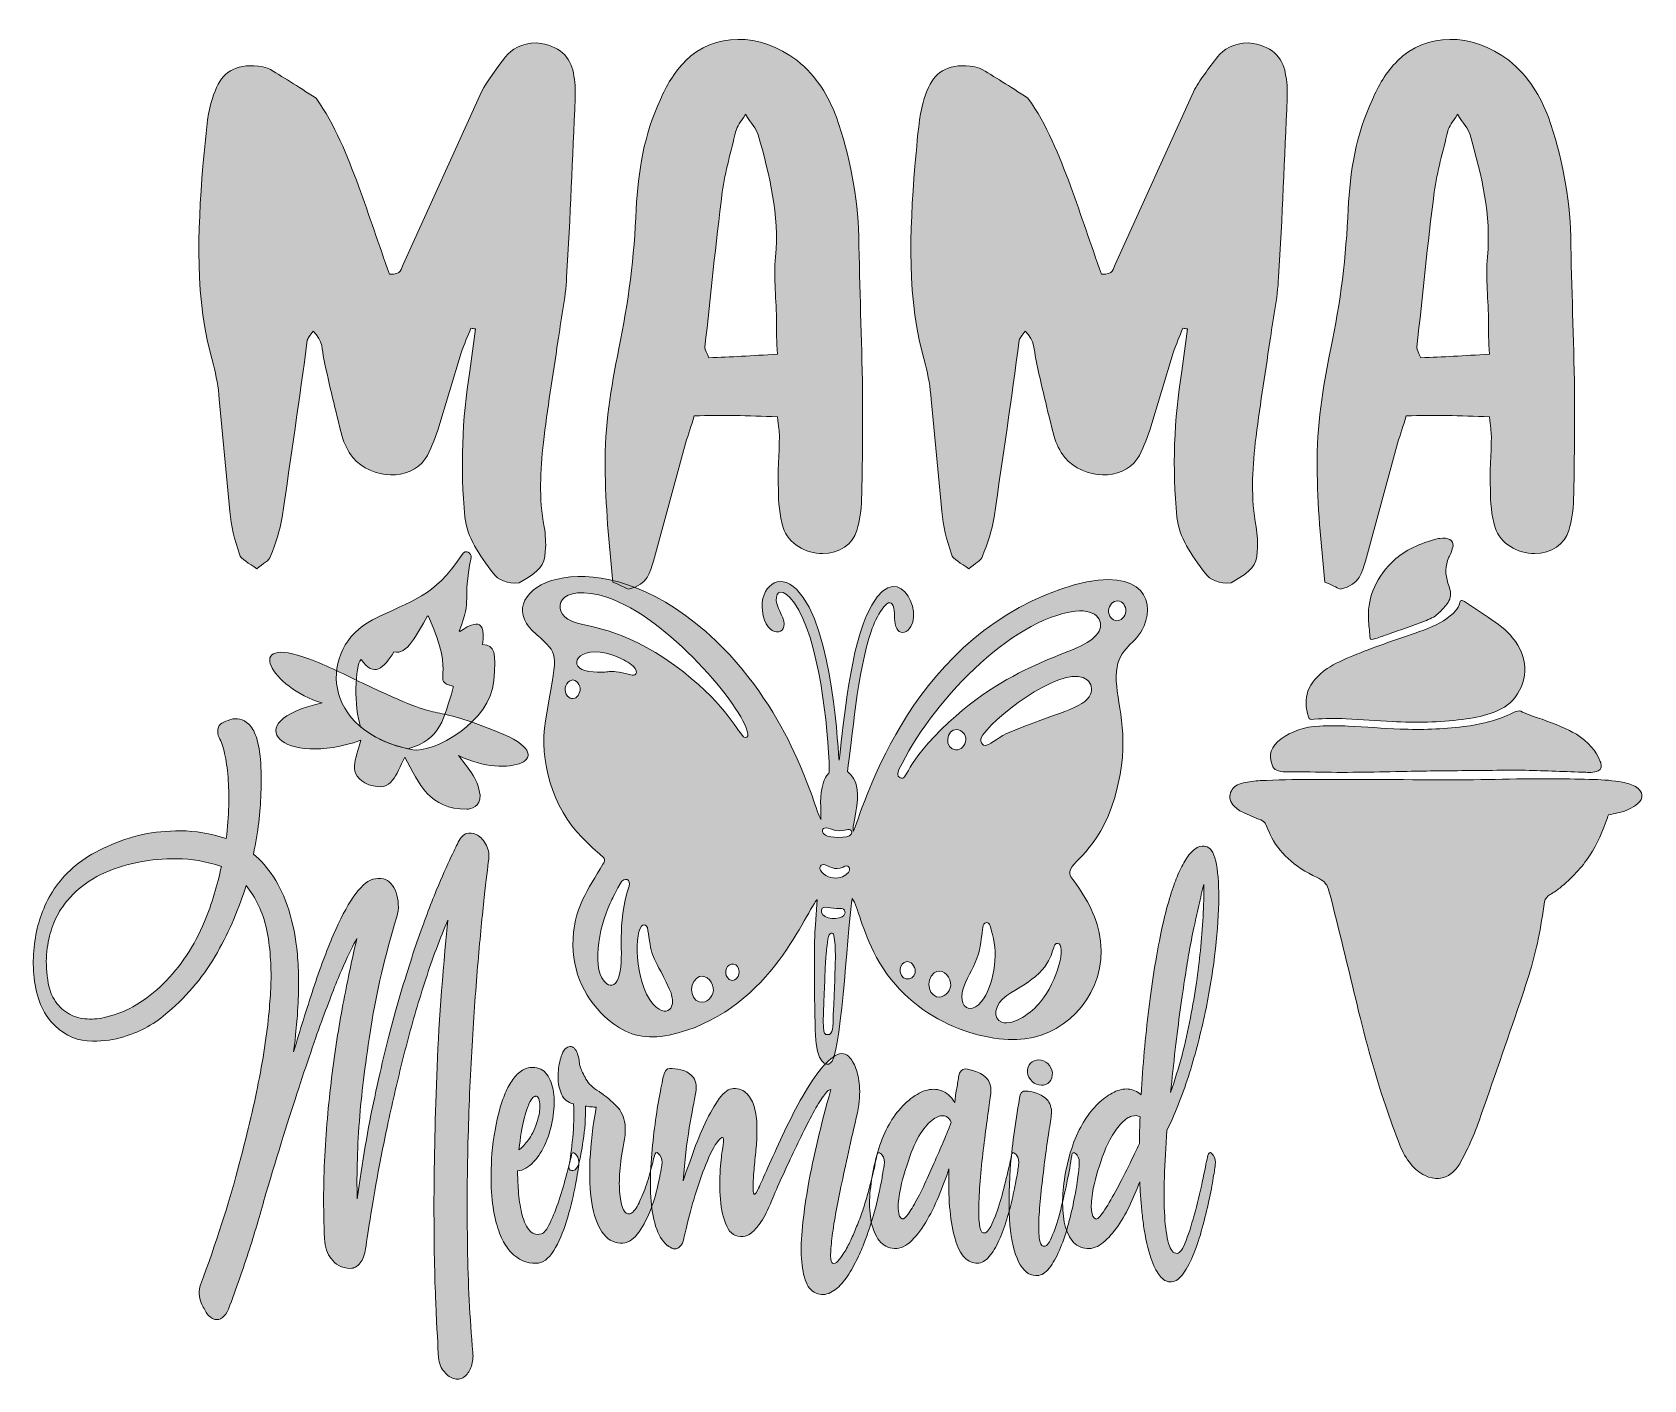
# Model space of a CAD drawing. Header units: inches. Extents: x -0.07 to 6.07, y -5.51 to -0.37.
import ezdxf

# ---------------------------------------------------------------- set-up
doc = ezdxf.new("R2010")
doc.units = ezdxf.units.IN
doc.header["$MEASUREMENT"] = 0
doc.layers.add('Layer 1', color=7, linetype='Continuous')

# ---------------------------------------------------------------- blocks, each defined once
blk = doc.blocks.new('block 4')
at = {"layer": 'Layer 1', "lineweight": 0}
for points, knots in [([(2.9189, -3.6801), (2.8674, -3.7462), (2.7284, -4.1169), (2.3553, -4.1964), (2.2702, -4.2146), (2.2014, -4.1971), (2.1435, -4.1536), (2.0523, -4.0849), (1.9893, -3.98), (1.9886, -3.854), (1.9878, -3.7103), (2.0477, -3.6399), (2.1032, -3.5448), (2.1193, -3.5173), (2.1078, -3.5283), (2.0235, -3.4432), (1.9118, -3.3306), (1.8583, -3.1486), (1.8836, -2.9979), (1.9266, -2.7423), (1.9394, -2.7521), (1.8643, -2.682), (1.8478, -2.6666), (1.8262, -2.6505), (1.8117, -2.627), (1.7106, -2.4627), (2.1199, -2.2948), (2.534, -2.6932), (2.8271, -2.9753), (2.9051, -3.3193), (2.934, -3.3744), (2.9363, -3.3324), (2.927, -3.286), (2.9443, -3.2318), (2.9544, -3.2002), (2.9667, -3.2031), (2.9664, -3.1896), (2.9631, -3.0212), (2.9264, -2.6795), (2.8337, -2.5491), (2.7887, -2.4857), (2.7607, -2.5027), (2.7644, -2.5389), (2.7667, -2.5611), (2.7769, -2.5768), (2.789, -2.6053), (2.8179, -2.6737), (2.7238, -2.689), (2.7112, -2.5784), (2.7007, -2.4868), (2.7731, -2.4283), (2.8417, -2.4964), (2.9846, -2.6384), (3.0002, -3.1413), (3.0037, -3.1481), (3.0168, -3.0594), (3.0394, -2.7551), (3.1077, -2.5984), (3.2186, -2.3438), (3.3366, -2.5897), (3.2673, -2.6518), (3.2487, -2.6684), (3.2276, -2.661), (3.2201, -2.6376), (3.212, -2.6123), (3.2191, -2.5822), (3.2102, -2.5598), (3.1919, -2.5138), (3.1441, -2.6059), (3.127, -2.6538), (3.0733, -2.8042), (3.0535, -3.0767), (3.0357, -3.1909), (3.0367, -3.1919), (3.0375, -3.193), (3.0385, -3.1937), (3.1089, -3.2476), (3.0519, -3.3806), (3.0577, -3.4205), (3.0884, -3.3575), (3.2542, -2.7041), (3.8464, -2.4969), (4.1493, -2.3909), (4.2124, -2.53), (4.1675, -2.6361), (4.1376, -2.7065), (4.0703, -2.7164), (4.0619, -2.81), (4.0532, -2.9065), (4.1095, -3.0166), (4.0759, -3.2024), (4.0293, -3.4596), (3.91, -3.5186), (3.8876, -3.5621), (3.8779, -3.5809), (3.8881, -3.593), (3.9003, -3.6097), (3.95, -3.6777), (3.9909, -3.7507), (4.0011, -3.8378), (4.0236, -4.029), (3.8812, -4.1901), (3.7125, -4.2108), (3.5546, -4.2302), (3.2794, -4.1451), (3.1468, -3.9), (3.0882, -3.7918), (3.0777, -3.7091), (3.0538, -3.6749), (3.0411, -3.7399), (3.0124, -4.2415), (2.9777, -4.2959), (2.9643, -4.3169), (2.9281, -4.3188), (2.9165, -4.2287), (2.9097, -4.1761), (2.9078, -3.8705), (2.9115, -3.8051), (2.9147, -3.7491), (2.9144, -3.7897), (2.9199, -3.6819), (2.9199, -3.6815), (2.9194, -3.681), (2.9189, -3.6801)], [0, 0, 0, 0, 1, 1, 1, 2, 2, 2, 3, 3, 3, 4, 4, 4, 5, 5, 5, 6, 6, 6, 7, 7, 7, 8, 8, 8, 9, 9, 9, 10, 10, 10, 11, 11, 11, 12, 12, 12, 13, 13, 13, 14, 14, 14, 15, 15, 15, 16, 16, 16, 17, 17, 17, 18, 18, 18, 19, 19, 19, 20, 20, 20, 21, 21, 21, 22, 22, 22, 23, 23, 23, 24, 24, 24, 25, 25, 25, 26, 26, 26, 27, 27, 27, 28, 28, 28, 29, 29, 29, 30, 30, 30, 31, 31, 31, 32, 32, 32, 33, 33, 33, 34, 34, 34, 35, 35, 35, 36, 36, 36, 37, 37, 37, 38, 38, 38, 39, 39, 39, 40, 40, 40, 41, 41, 41, 41]), ([(1.9838, -2.6184), (2.0328, -2.6402), (2.1736, -2.6377), (2.3771, -2.7866), (2.5615, -2.9215), (2.6111, -3.0303), (2.6397, -3.0584), (2.6476, -3.0663), (2.6583, -3.059), (2.6562, -3.0474), (2.6369, -2.9418), (2.3451, -2.6016), (2.1214, -2.5279), (1.9273, -2.4638), (1.9006, -2.5814), (1.9838, -2.6184)], [0, 0, 0, 0, 1, 1, 1, 2, 2, 2, 3, 3, 3, 4, 4, 4, 5, 5, 5, 5]), ([(3.9052, -2.5799), (3.6568, -2.6106), (3.3509, -2.9334), (3.2323, -3.1839), (3.2264, -3.1962), (3.2248, -3.2079), (3.2356, -3.2144), (3.266, -3.2323), (3.2485, -3.1625), (3.423, -3.0029), (3.7026, -2.747), (3.9288, -2.7499), (3.9908, -2.664), (4.019, -2.625), (3.9925, -2.5691), (3.9052, -2.5799)], [0, 0, 0, 0, 1, 1, 1, 2, 2, 2, 3, 3, 3, 4, 4, 4, 5, 5, 5, 5]), ([(4.0318, -2.5775), (4.0308, -2.597), (4.046, -2.6155), (4.0632, -2.6163), (4.076, -2.617), (4.0973, -2.6022), (4.0979, -2.58), (4.0984, -2.5593), (4.0851, -2.5417), (4.0673, -2.5407), (4.0491, -2.5396), (4.0328, -2.5566), (4.0318, -2.5775)], [0, 0, 0, 0, 1, 1, 1, 2, 2, 2, 3, 3, 3, 4, 4, 4, 4]), ([(2.0487, -2.8092), (2.1521, -2.8202), (2.0986, -2.7954), (2.214, -2.8234), (2.2275, -2.8267), (2.2474, -2.8076), (2.2058, -2.7795), (2.1853, -2.7657), (2.1634, -2.7551), (2.1404, -2.7475), (1.9991, -2.7012), (1.9634, -2.8002), (2.0487, -2.8092)], [0, 0, 0, 0, 1, 1, 1, 2, 2, 2, 3, 3, 3, 4, 4, 4, 4]), ([(3.5525, -3.051), (3.5346, -3.0755), (3.5504, -3.0961), (3.5667, -3.0909), (3.5854, -3.085), (3.6142, -3.0581), (3.6591, -3.0393), (3.824, -2.9702), (3.9409, -2.9511), (3.9629, -2.8968), (3.971, -2.8768), (3.9669, -2.8564), (3.9517, -2.843), (3.8754, -2.7753), (3.6179, -2.961), (3.5525, -3.051)], [0, 0, 0, 0, 1, 1, 1, 2, 2, 2, 3, 3, 3, 4, 4, 4, 5, 5, 5, 5]), ([(1.9881, -2.8419), (1.9839, -2.8434), (1.9794, -2.8441), (1.9756, -2.8465), (1.9591, -2.8565), (1.9505, -2.8844), (1.9682, -2.904), (1.9799, -2.917), (1.998, -2.9158), (2.008, -2.9014), (2.0106, -2.8977), (2.0121, -2.8932), (2.0141, -2.889), (2.0221, -2.8716), (2.0082, -2.8438), (1.9881, -2.8419)], [0, 0, 0, 0, 1, 1, 1, 2, 2, 2, 3, 3, 3, 4, 4, 4, 5, 5, 5, 5]), ([(3.4495, -3.1091), (3.4684, -3.1101), (3.4861, -3.0918), (3.4879, -3.0705), (3.4897, -3.0482), (3.4688, -3.0331), (3.4535, -3.0316), (3.4108, -3.0274), (3.4034, -3.1065), (3.4495, -3.1091)], [0, 0, 0, 0, 1, 1, 1, 2, 2, 2, 3, 3, 3, 3]), ([(3.0501, -3.4304), (3.0556, -3.421), (3.049, -3.4079), (3.0317, -3.4133), (2.9909, -3.4259), (2.9652, -3.4024), (2.9484, -3.407), (2.9384, -3.4098), (2.9354, -3.4233), (2.9521, -3.4343), (2.9663, -3.4437), (3.0395, -3.4485), (3.0501, -3.4304)], [0, 0, 0, 0, 1, 1, 1, 2, 2, 2, 3, 3, 3, 4, 4, 4, 4]), ([(3.0419, -3.5567), (3.0363, -3.5477), (3.0281, -3.5505), (3.0193, -3.5555), (2.9877, -3.5733), (2.9624, -3.5471), (2.9442, -3.5463), (2.9305, -3.5457), (2.9219, -3.563), (2.9446, -3.5814), (2.9917, -3.6197), (3.0565, -3.5803), (3.0419, -3.5567)], [0, 0, 0, 0, 1, 1, 1, 2, 2, 2, 3, 3, 3, 4, 4, 4, 4]), ([(2.1177, -4.0005), (2.1349, -4.0131), (2.1556, -4.0056), (2.1653, -3.9688), (2.1868, -3.8867), (2.1517, -3.7778), (2.2028, -3.628), (2.2107, -3.605), (2.1861, -3.589), (2.1689, -3.6191), (2.1423, -3.6655), (2.141, -3.6732), (2.1311, -3.6933), (2.085, -3.7867), (2.0574, -3.9565), (2.1177, -4.0005)], [0, 0, 0, 0, 1, 1, 1, 2, 2, 2, 3, 3, 3, 4, 4, 4, 5, 5, 5, 5]), ([(3.0158, -3.7449), (3.0337, -3.7346), (3.0283, -3.7117), (3.008, -3.7137), (2.971, -3.7174), (2.943, -3.6963), (2.9364, -3.7197), (2.9289, -3.7463), (2.9863, -3.7618), (3.0158, -3.7449)], [0, 0, 0, 0, 1, 1, 1, 2, 2, 2, 3, 3, 3, 3]), ([(2.3687, -4.073), (2.3681, -4.0568), (2.3672, -4.0428), (2.3562, -4.0199), (2.2874, -3.8764), (2.2904, -3.9104), (2.2754, -3.8024), (2.2746, -3.797), (2.2741, -3.7913), (2.2724, -3.7862), (2.2686, -3.7751), (2.2568, -3.7726), (2.2496, -3.7815), (2.2202, -3.8177), (2.2282, -4.0235), (2.3065, -4.0897), (2.336, -4.1146), (2.3573, -4.1071), (2.3651, -4.0868), (2.3669, -4.082), (2.3678, -4.0767), (2.3687, -4.073)], [0, 0, 0, 0, 1, 1, 1, 2, 2, 2, 3, 3, 3, 4, 4, 4, 5, 5, 5, 6, 6, 6, 7, 7, 7, 7]), ([(2.9479, -4.0142), (2.948, -4.0142), (2.948, -4.0142), (2.948, -4.0142), (2.942, -4.1795), (2.9389, -4.1942), (2.9603, -4.1948), (2.9822, -4.1955), (2.9799, -4.164), (2.9817, -4.1196), (2.9908, -3.9009), (2.9928, -3.8633), (2.9839, -3.8164), (2.9814, -3.8034), (2.9649, -3.8018), (2.9612, -3.8303), (2.9517, -3.9039), (2.9543, -3.8753), (2.9479, -4.0142)], [0, 0, 0, 0, 1, 1, 1, 2, 2, 2, 3, 3, 3, 4, 4, 4, 5, 5, 5, 6, 6, 6, 6]), ([(3.5991, -3.8765), (3.5975, -3.8362), (3.5817, -3.7821), (3.5779, -3.7749), (3.5711, -3.7622), (3.5552, -3.7657), (3.5517, -3.785), (3.5476, -3.808), (3.5471, -3.8481), (3.5355, -3.8868), (3.5212, -3.9347), (3.4985, -3.9649), (3.4792, -4.0123), (3.4684, -4.0389), (3.4668, -4.0899), (3.5007, -4.0944), (3.5324, -4.0986), (3.5631, -4.0508), (3.5756, -4.0175), (3.5916, -3.975), (3.6009, -3.9228), (3.5991, -3.8765)], [0, 0, 0, 0, 1, 1, 1, 2, 2, 2, 3, 3, 3, 4, 4, 4, 5, 5, 5, 6, 6, 6, 7, 7, 7, 7]), ([(3.7722, -4.07), (3.8355, -3.993), (3.8749, -3.848), (3.8366, -3.847), (3.8119, -3.8464), (3.8334, -3.9037), (3.753, -3.9729), (3.717, -4.0038), (3.6864, -4.0164), (3.644, -4.0453), (3.5938, -4.0794), (3.5891, -4.1356), (3.6249, -4.1473), (3.6699, -4.162), (3.7394, -4.1098), (3.7722, -4.07)], [0, 0, 0, 0, 1, 1, 1, 2, 2, 2, 3, 3, 3, 4, 4, 4, 5, 5, 5, 5]), ([(2.5849, -3.9838), (2.5937, -3.9901), (2.6039, -3.9893), (2.6117, -3.982), (2.6338, -3.9616), (2.6188, -3.919), (2.5917, -3.926), (2.5697, -3.9318), (2.5624, -3.9675), (2.5849, -3.9838)], [0, 0, 0, 0, 1, 1, 1, 2, 2, 2, 3, 3, 3, 3]), ([(3.2936, -3.9449), (3.2903, -3.9265), (3.2704, -3.909), (3.2525, -3.9193), (3.2405, -3.9262), (3.2341, -3.9407), (3.2367, -3.9548), (3.2448, -3.9984), (3.301, -3.9866), (3.2936, -3.9449)], [0, 0, 0, 0, 1, 1, 1, 2, 2, 2, 3, 3, 3, 3]), ([(2.5238, -4.0167), (2.5188, -3.9864), (2.4885, -3.9579), (2.4611, -3.9792), (2.4233, -4.0086), (2.4435, -4.0756), (2.4839, -4.0711), (2.5046, -4.0689), (2.5283, -4.0441), (2.5238, -4.0167)], [0, 0, 0, 0, 1, 1, 1, 2, 2, 2, 3, 3, 3, 3]), ([(3.4293, -3.9971), (3.4243, -3.9668), (3.394, -3.9382), (3.3666, -3.9596), (3.3288, -3.989), (3.349, -4.0559), (3.3894, -4.0515), (3.4101, -4.0492), (3.4338, -4.0245), (3.4293, -3.9971)], [0, 0, 0, 0, 1, 1, 1, 2, 2, 2, 3, 3, 3, 3])]:
    blk.add_open_spline(points, degree=3, knots=knots, dxfattribs=at)
blk = doc.blocks.new('block 3')
at = {"layer": 'Layer 1'}
blk.add_blockref('block 4', (0, 0), dxfattribs=at)
blk = doc.blocks.new('block 2')
at = {"layer": 'Layer 1'}
blk.add_blockref('block 3', (0, 0), dxfattribs=at)
blk = doc.blocks.new('block 6')
at = {"layer": 'Layer 1', "lineweight": 0}
for points, knots in [([(0.2135, -3.4766), (0.2547, -3.457), (0.2996, -3.4419), (0.3482, -3.4314), (0.3903, -3.4223), (0.4385, -3.4176), (0.4929, -3.4176), (0.5473, -3.4176), (0.605, -3.4275), (0.666, -3.4471), (0.6709, -3.4039), (0.674, -3.3623), (0.6752, -3.3223), (0.6765, -3.2824), (0.6757, -3.2457), (0.6727, -3.2123), (0.6699, -3.1789), (0.6655, -3.1491), (0.6598, -3.1229), (0.654, -3.0967), (0.647, -3.0764), (0.6388, -3.0619), (0.6338, -3.0515), (0.6324, -3.0407), (0.6344, -3.0295), (0.6365, -3.0184), (0.6413, -3.0108), (0.6486, -3.0069), (0.6586, -3.0017), (0.6697, -2.9971), (0.6821, -2.9931), (0.6944, -2.9892), (0.7063, -2.9886), (0.7179, -2.9912), (0.7295, -2.9938), (0.7408, -3.0004), (0.7519, -3.0108), (0.763, -3.0214), (0.7723, -3.0371), (0.7797, -3.058), (0.783, -3.0659), (0.7861, -3.0777), (0.789, -3.0934), (0.7919, -3.1091), (0.7941, -3.1222), (0.7958, -3.1327), (0.7991, -3.1628), (0.7999, -3.2113), (0.7982, -3.2781), (0.7966, -3.3449), (0.7871, -3.4209), (0.7699, -3.5061), (0.7978, -3.5297), (0.8234, -3.5588), (0.8465, -3.5935), (0.8695, -3.6283), (0.8889, -3.6702), (0.9046, -3.7193), (0.9202, -3.7685), (0.9312, -3.8248), (0.9373, -3.8883), (0.9435, -3.9519), (0.9437, -4.0236), (0.9379, -4.1035), (0.9379, -4.1153), (0.9371, -4.1291), (0.9355, -4.1448), (0.9338, -4.1592), (0.9322, -4.1759), (0.9305, -4.1949), (0.9289, -4.2139), (0.9264, -4.2359), (0.9231, -4.2607), (0.9479, -4.1769), (0.9728, -4.0966), (0.9979, -4.02), (1.023, -3.9433), (1.0484, -3.8753), (1.074, -3.8156), (1.0995, -3.756), (1.125, -3.7075), (1.1506, -3.6702), (1.1761, -3.6329), (1.2009, -3.6103), (1.2248, -3.6024), (1.2379, -3.5985), (1.2515, -3.5978), (1.2656, -3.6004), (1.2763, -3.6031), (1.2858, -3.609), (1.294, -3.6181), (1.3022, -3.6273), (1.3088, -3.6388), (1.3138, -3.6525), (1.3187, -3.6662), (1.3216, -3.6813), (1.3224, -3.6977), (1.3232, -3.7141), (1.3212, -3.7301), (1.3162, -3.7459), (1.2717, -3.8939), (1.2392, -4.0328), (1.2186, -4.1625), (1.198, -4.2922), (1.1835, -4.4062), (1.1753, -4.5044), (1.1663, -4.6184), (1.163, -4.7239), (1.1654, -4.8208), (1.1844, -4.682), (1.2066, -4.5526), (1.2322, -4.4327), (1.2577, -4.3128), (1.2843, -4.2037), (1.3119, -4.1055), (1.3395, -4.0072), (1.3667, -3.9195), (1.3935, -3.8421), (1.4203, -3.7649), (1.4448, -3.6994), (1.4671, -3.6456), (1.4894, -3.5919), (1.5081, -3.5493), (1.5233, -3.5179), (1.5386, -3.4864), (1.5479, -3.4675), (1.5512, -3.4609), (1.5602, -3.4425), (1.5709, -3.4314), (1.5833, -3.4275), (1.594, -3.4249), (1.6059, -3.4262), (1.6191, -3.4314), (1.6323, -3.4366), (1.6443, -3.4484), (1.655, -3.4668), (1.6657, -3.4838), (1.6698, -3.5035), (1.6674, -3.5258), (1.6632, -3.5559), (1.6575, -3.6047), (1.65, -3.6721), (1.6427, -3.7397), (1.6348, -3.8212), (1.6266, -3.9168), (1.6183, -4.0125), (1.6107, -4.1192), (1.6037, -4.2372), (1.5967, -4.3551), (1.5915, -4.4786), (1.5882, -4.6076), (1.5849, -4.7367), (1.5843, -4.8693), (1.5864, -5.0056), (1.5884, -5.1418), (1.5953, -5.2754), (1.6068, -5.4065), (1.6084, -5.4248), (1.6065, -5.4421), (1.6012, -5.4586), (1.5959, -5.4749), (1.5878, -5.4877), (1.5771, -5.4969), (1.5655, -5.5073), (1.5524, -5.5109), (1.5376, -5.5077), (1.5227, -5.5044), (1.5095, -5.4955), (1.498, -5.4812), (1.4922, -5.4746), (1.4873, -5.4667), (1.4831, -5.4576), (1.479, -5.4484), (1.4765, -5.4379), (1.4757, -5.4261), (1.4733, -5.3868), (1.4698, -5.3174), (1.4653, -5.2178), (1.4607, -5.1182), (1.4584, -4.9954), (1.4584, -4.8493), (1.4584, -4.7033), (1.462, -4.5375), (1.4689, -4.3521), (1.4759, -4.1667), (1.4901, -3.9686), (1.5116, -3.7576), (1.4811, -3.8284), (1.4529, -3.9038), (1.4269, -3.9836), (1.401, -4.0636), (1.3772, -4.1445), (1.3558, -4.2263), (1.3343, -4.3082), (1.3148, -4.3888), (1.2971, -4.4681), (1.2794, -4.5474), (1.2639, -4.6217), (1.2508, -4.6911), (1.2375, -4.7606), (1.2266, -4.8231), (1.2179, -4.8788), (1.2093, -4.9345), (1.2025, -4.9787), (1.1976, -5.0115), (1.1943, -5.0337), (1.1873, -5.0517), (1.1766, -5.0655), (1.1658, -5.0793), (1.1535, -5.0861), (1.1394, -5.0861), (1.1222, -5.0861), (1.1075, -5.0825), (1.0956, -5.0753), (1.0836, -5.0681), (1.074, -5.0593), (1.0665, -5.0488), (1.0508, -5.0318), (1.0422, -5.0062), (1.0405, -4.9722), (1.0357, -4.8582), (1.0364, -4.7461), (1.043, -4.6361), (1.0496, -4.526), (1.0595, -4.4216), (1.0727, -4.3227), (1.0859, -4.2237), (1.1007, -4.1323), (1.1172, -4.0485), (1.1337, -3.9647), (1.1494, -3.8913), (1.1642, -3.8284), (1.1502, -3.852), (1.1331, -3.8867), (1.1129, -3.9326), (1.0927, -3.9784), (1.0684, -4.0397), (1.0399, -4.1163), (1.0115, -4.193), (0.9789, -4.2873), (0.9423, -4.3993), (0.9056, -4.5113), (0.8638, -4.6453), (0.8168, -4.8012), (0.7987, -4.8693), (0.7779, -4.9401), (0.7544, -5.0134), (0.7309, -5.0868), (0.7043, -5.1628), (0.6746, -5.2414), (0.6688, -5.2558), (0.6613, -5.2666), (0.6518, -5.2738), (0.6423, -5.281), (0.6326, -5.2833), (0.6227, -5.2807), (0.6103, -5.2768), (0.6003, -5.2692), (0.5924, -5.2581), (0.5846, -5.2469), (0.5774, -5.2335), (0.5708, -5.2178), (0.5659, -5.2073), (0.5632, -5.1959), (0.5627, -5.1834), (0.5623, -5.1709), (0.5641, -5.1595), (0.5683, -5.149), (0.6277, -4.9866), (0.6746, -4.8408), (0.7092, -4.7118), (0.7439, -4.5828), (0.7702, -4.4717), (0.7883, -4.3787), (0.8098, -4.2713), (0.8238, -4.1756), (0.8304, -4.0917), (0.8337, -4.0603), (0.8357, -4.0275), (0.8366, -3.9935), (0.8374, -3.9647), (0.8366, -3.9322), (0.8341, -3.8962), (0.8317, -3.8602), (0.8267, -3.8251), (0.8193, -3.7911), (0.8052, -3.7269), (0.7793, -3.6718), (0.7414, -3.626), (0.7159, -3.7112), (0.6794, -3.7963), (0.632, -3.8815), (0.5846, -3.9666), (0.5217, -4.0426), (0.4434, -4.1094), (0.4204, -4.1304), (0.3944, -4.1487), (0.3656, -4.1645), (0.3409, -4.1789), (0.3107, -4.1916), (0.2753, -4.2028), (0.2398, -4.2139), (0.1999, -4.2195), (0.1554, -4.2195), (0.1018, -4.2195), (0.0544, -4.2002), (0.0132, -4.1615), (-0.028, -4.1229), (-0.0543, -4.0662), (-0.0659, -3.9915), (-0.0742, -3.9208), (-0.0704, -3.8533), (-0.0548, -3.7891), (-0.0482, -3.7616), (-0.0385, -3.7331), (-0.0257, -3.7036), (-0.013, -3.6741), (0.0039, -3.6456), (0.025, -3.6181), (0.046, -3.5906), (0.072, -3.5647), (0.1028, -3.5405), (0.1338, -3.5163), (0.1707, -3.495), (0.2135, -3.4766)], [0, 0, 0, 0, 1, 1, 1, 2, 2, 2, 3, 3, 3, 4, 4, 4, 5, 5, 5, 6, 6, 6, 7, 7, 7, 8, 8, 8, 9, 9, 9, 10, 10, 10, 11, 11, 11, 12, 12, 12, 13, 13, 13, 14, 14, 14, 15, 15, 15, 16, 16, 16, 17, 17, 17, 18, 18, 18, 19, 19, 19, 20, 20, 20, 21, 21, 21, 22, 22, 22, 23, 23, 23, 24, 24, 24, 25, 25, 25, 26, 26, 26, 27, 27, 27, 28, 28, 28, 29, 29, 29, 30, 30, 30, 31, 31, 31, 32, 32, 32, 33, 33, 33, 34, 34, 34, 35, 35, 35, 36, 36, 36, 37, 37, 37, 38, 38, 38, 39, 39, 39, 40, 40, 40, 41, 41, 41, 42, 42, 42, 43, 43, 43, 44, 44, 44, 45, 45, 45, 46, 46, 46, 47, 47, 47, 48, 48, 48, 49, 49, 49, 50, 50, 50, 51, 51, 51, 52, 52, 52, 53, 53, 53, 54, 54, 54, 55, 55, 55, 56, 56, 56, 57, 57, 57, 58, 58, 58, 59, 59, 59, 60, 60, 60, 61, 61, 61, 62, 62, 62, 63, 63, 63, 64, 64, 64, 65, 65, 65, 66, 66, 66, 67, 67, 67, 68, 68, 68, 69, 69, 69, 70, 70, 70, 71, 71, 71, 72, 72, 72, 73, 73, 73, 74, 74, 74, 75, 75, 75, 76, 76, 76, 77, 77, 77, 78, 78, 78, 79, 79, 79, 80, 80, 80, 81, 81, 81, 82, 82, 82, 83, 83, 83, 84, 84, 84, 85, 85, 85, 86, 86, 86, 87, 87, 87, 88, 88, 88, 89, 89, 89, 90, 90, 90, 91, 91, 91, 92, 92, 92, 93, 93, 93, 94, 94, 94, 95, 95, 95, 96, 96, 96, 97, 97, 97, 98, 98, 98, 99, 99, 99, 100, 100, 100, 101, 101, 101, 102, 102, 102, 103, 103, 103, 104, 104, 104, 105, 105, 105, 106, 106, 106, 107, 107, 107, 108, 108, 108, 108]), ([(0.6474, -3.5532), (0.5881, -3.5336), (0.5318, -3.5238), (0.4787, -3.5238), (0.4255, -3.5238), (0.3787, -3.5277), (0.3384, -3.5356), (0.2914, -3.5448), (0.2481, -3.5579), (0.2085, -3.5749), (0.1591, -3.5958), (0.1162, -3.6247), (0.08, -3.6614), (0.0643, -3.6771), (0.0494, -3.6954), (0.0355, -3.7164), (0.0214, -3.7373), (0.0099, -3.7613), (0.0009, -3.7881), (-0.0082, -3.815), (-0.0146, -3.8448), (-0.0183, -3.8775), (-0.022, -3.9103), (-0.021, -3.9463), (-0.0152, -3.9856), (-0.0103, -4.0197), (-0.0003, -4.0472), (0.0144, -4.0681), (0.0293, -4.0891), (0.047, -4.1052), (0.0676, -4.1163), (0.0882, -4.1274), (0.1109, -4.1337), (0.1356, -4.135), (0.1603, -4.1363), (0.1851, -4.1337), (0.2098, -4.1271), (0.2486, -4.118), (0.2863, -4.1025), (0.3229, -4.0809), (0.3596, -4.0593), (0.394, -4.0325), (0.4261, -4.0003), (0.4582, -3.9683), (0.4878, -3.9322), (0.5145, -3.8923), (0.5413, -3.8523), (0.5641, -3.8094), (0.5831, -3.7635), (0.5971, -3.7295), (0.6095, -3.6947), (0.6202, -3.6594), (0.6309, -3.624), (0.64, -3.5886), (0.6474, -3.5532)], [0, 0, 0, 0, 1, 1, 1, 2, 2, 2, 3, 3, 3, 4, 4, 4, 5, 5, 5, 6, 6, 6, 7, 7, 7, 8, 8, 8, 9, 9, 9, 10, 10, 10, 11, 11, 11, 12, 12, 12, 13, 13, 13, 14, 14, 14, 15, 15, 15, 16, 16, 16, 17, 17, 17, 18, 18, 18, 18])]:
    blk.add_open_spline(points, degree=3, knots=knots, dxfattribs=at)
blk = doc.blocks.new('block 7')
at = {"layer": 'Layer 1', "lineweight": 0}
for points, knots in [([(2.0023, -4.6538), (2.0098, -4.663), (2.0126, -4.6761), (2.011, -4.6931), (2.0085, -4.7114), (2.0034, -4.7409), (1.9956, -4.7815), (1.9877, -4.8221), (1.9772, -4.8638), (1.964, -4.9063), (1.9508, -4.9489), (1.9345, -4.9863), (1.9152, -5.0183), (1.8958, -5.0504), (1.8734, -5.0665), (1.8478, -5.0665), (1.8116, -5.0678), (1.7798, -5.054), (1.7526, -5.0252), (1.741, -5.0134), (1.7302, -4.9974), (1.7199, -4.9771), (1.7096, -4.9568), (1.7007, -4.9316), (1.6933, -4.9014), (1.6858, -4.8713), (1.6807, -4.8356), (1.6778, -4.7943), (1.6749, -4.7531), (1.6756, -4.7042), (1.6797, -4.6479), (1.6855, -4.585), (1.6953, -4.5287), (1.7093, -4.4789), (1.7151, -4.4579), (1.7221, -4.4376), (1.7304, -4.418), (1.7386, -4.3983), (1.7481, -4.3809), (1.7588, -4.3659), (1.7695, -4.3508), (1.7818, -4.339), (1.7959, -4.3305), (1.8099, -4.322), (1.8255, -4.3184), (1.8429, -4.3197), (1.8651, -4.3223), (1.8822, -4.3334), (1.8942, -4.3531), (1.9061, -4.3728), (1.9133, -4.3963), (1.9158, -4.4239), (1.9183, -4.4514), (1.9169, -4.4815), (1.9115, -4.5143), (1.9061, -4.547), (1.8973, -4.5778), (1.8849, -4.6066), (1.8726, -4.6355), (1.8571, -4.66), (1.8385, -4.6803), (1.82, -4.7007), (1.7996, -4.7121), (1.7773, -4.7147), (1.7773, -4.7357), (1.7784, -4.7609), (1.7804, -4.7904), (1.7825, -4.8199), (1.7866, -4.8477), (1.7928, -4.8739), (1.7989, -4.9001), (1.808, -4.9214), (1.82, -4.9378), (1.8319, -4.9541), (1.8482, -4.9597), (1.8688, -4.9545), (1.8787, -4.9519), (1.8896, -4.9378), (1.9016, -4.9122), (1.9136, -4.8867), (1.9249, -4.8575), (1.9356, -4.8248), (1.9463, -4.792), (1.956, -4.7596), (1.9646, -4.7275), (1.9733, -4.6954), (1.9793, -4.6715), (1.9826, -4.6558), (1.9834, -4.6505), (1.9852, -4.6473), (1.9881, -4.6459), (1.991, -4.6446), (1.9937, -4.6453), (1.9962, -4.6479), (1.9995, -4.6505), (2.0015, -4.6525), (2.0023, -4.6538)], [0, 0, 0, 0, 1, 1, 1, 2, 2, 2, 3, 3, 3, 4, 4, 4, 5, 5, 5, 6, 6, 6, 7, 7, 7, 8, 8, 8, 9, 9, 9, 10, 10, 10, 11, 11, 11, 12, 12, 12, 13, 13, 13, 14, 14, 14, 15, 15, 15, 16, 16, 16, 17, 17, 17, 18, 18, 18, 19, 19, 19, 20, 20, 20, 21, 21, 21, 22, 22, 22, 23, 23, 23, 24, 24, 24, 25, 25, 25, 26, 26, 26, 27, 27, 27, 28, 28, 28, 29, 29, 29, 30, 30, 30, 31, 31, 31, 32, 32, 32, 32]), ([(1.8454, -4.4298), (1.8437, -4.4298), (1.8406, -4.4314), (1.8361, -4.4347), (1.8315, -4.4379), (1.8264, -4.4461), (1.8206, -4.4592), (1.8149, -4.4723), (1.8084, -4.4926), (1.8014, -4.5202), (1.7944, -4.5477), (1.7881, -4.5857), (1.7823, -4.6341), (1.7914, -4.6276), (1.8019, -4.6171), (1.8138, -4.6027), (1.8258, -4.5883), (1.8367, -4.568), (1.8466, -4.5418), (1.8548, -4.5195), (1.8598, -4.5012), (1.8614, -4.4867), (1.863, -4.4723), (1.863, -4.4606), (1.8614, -4.4514), (1.8598, -4.4422), (1.8573, -4.436), (1.854, -4.4327), (1.8507, -4.4295), (1.8478, -4.4284), (1.8454, -4.4298)], [0, 0, 0, 0, 1, 1, 1, 2, 2, 2, 3, 3, 3, 4, 4, 4, 5, 5, 5, 6, 6, 6, 7, 7, 7, 8, 8, 8, 9, 9, 9, 10, 10, 10, 10])]:
    blk.add_open_spline(points, degree=3, knots=knots, dxfattribs=at)
blk = doc.blocks.new('block 8')
at = {"layer": 'Layer 1', "lineweight": 0}
blk.add_open_spline([(2.0172, -4.3197), (2.0213, -4.3315), (2.0283, -4.3462), (2.0382, -4.3639), (2.0481, -4.3816), (2.065, -4.3977), (2.0889, -4.4121), (2.0905, -4.4134), (2.0955, -4.417), (2.1037, -4.4229), (2.1119, -4.4288), (2.1218, -4.437), (2.1334, -4.4474), (2.1408, -4.454), (2.1484, -4.4612), (2.1562, -4.469), (2.1641, -4.4769), (2.1706, -4.4864), (2.1761, -4.4975), (2.1814, -4.5087), (2.1851, -4.5221), (2.1872, -4.5378), (2.1892, -4.5536), (2.1886, -4.5719), (2.1853, -4.5929), (2.1688, -4.6741), (2.1626, -4.7409), (2.1667, -4.7933), (2.1709, -4.8457), (2.1812, -4.8739), (2.1977, -4.8778), (2.2083, -4.8805), (2.2189, -4.8733), (2.2292, -4.8562), (2.2395, -4.8392), (2.2494, -4.8186), (2.2589, -4.7943), (2.2684, -4.7701), (2.2765, -4.7449), (2.2836, -4.7187), (2.2906, -4.6924), (2.2958, -4.6715), (2.2991, -4.6558), (2.3023, -4.644), (2.3073, -4.6414), (2.3139, -4.6479), (2.3147, -4.6492), (2.3167, -4.6512), (2.32, -4.6538), (2.3275, -4.6656), (2.3299, -4.6787), (2.3275, -4.6931), (2.325, -4.7114), (2.32, -4.7373), (2.3127, -4.7707), (2.3052, -4.8041), (2.2949, -4.8372), (2.2817, -4.87), (2.2685, -4.9027), (2.2527, -4.9312), (2.2341, -4.9555), (2.2156, -4.9797), (2.1939, -4.9912), (2.1692, -4.9899), (2.1404, -4.9885), (2.1169, -4.9741), (2.0988, -4.9466), (2.0806, -4.9191), (2.0678, -4.8821), (2.0605, -4.8356), (2.053, -4.7891), (2.0508, -4.7347), (2.0536, -4.6725), (2.0565, -4.6102), (2.0645, -4.5431), (2.0777, -4.471), (2.0711, -4.471), (2.0644, -4.4707), (2.0574, -4.4701), (2.0503, -4.4694), (2.0436, -4.4684), (2.037, -4.4671), (2.037, -4.5143), (2.0339, -4.5578), (2.0276, -4.5978), (2.0215, -4.6378), (2.0159, -4.6675), (2.011, -4.6872), (2.0068, -4.7016), (1.9999, -4.7101), (1.9899, -4.7128), (1.9899, -4.7128), (1.9826, -4.7128), (1.9826, -4.7128), (1.9793, -4.7128), (1.9766, -4.7108), (1.9745, -4.7069), (1.9724, -4.7029), (1.9723, -4.6983), (1.9739, -4.6931), (1.9788, -4.6669), (1.9833, -4.6319), (1.9875, -4.588), (1.9916, -4.5441), (1.9929, -4.5012), (1.9912, -4.4592), (1.969, -4.454), (1.9535, -4.4416), (1.9449, -4.4219), (1.9362, -4.4022), (1.9319, -4.3806), (1.9319, -4.357), (1.9319, -4.3334), (1.9346, -4.3115), (1.9399, -4.2912), (1.9453, -4.2709), (1.9508, -4.2575), (1.9566, -4.2509), (1.9566, -4.2509), (1.964, -4.245), (1.964, -4.245), (1.9665, -4.2437), (1.9696, -4.2424), (1.9733, -4.2411), (1.977, -4.2398), (1.9809, -4.2398), (1.9851, -4.2411), (1.9916, -4.2437), (1.9968, -4.2486), (2.0005, -4.2558), (2.0042, -4.263), (2.0071, -4.2709), (2.0092, -4.2794), (2.0112, -4.288), (2.0126, -4.2958), (2.0134, -4.303), (2.0143, -4.3102), (2.0155, -4.3158), (2.0172, -4.3197)], degree=3, knots=[0, 0, 0, 0, 1, 1, 1, 2, 2, 2, 3, 3, 3, 4, 4, 4, 5, 5, 5, 6, 6, 6, 7, 7, 7, 8, 8, 8, 9, 9, 9, 10, 10, 10, 11, 11, 11, 12, 12, 12, 13, 13, 13, 14, 14, 14, 15, 15, 15, 16, 16, 16, 17, 17, 17, 18, 18, 18, 19, 19, 19, 20, 20, 20, 21, 21, 21, 22, 22, 22, 23, 23, 23, 24, 24, 24, 25, 25, 25, 26, 26, 26, 27, 27, 27, 28, 28, 28, 29, 29, 29, 30, 30, 30, 31, 31, 31, 32, 32, 32, 33, 33, 33, 34, 34, 34, 35, 35, 35, 36, 36, 36, 37, 37, 37, 38, 38, 38, 39, 39, 39, 40, 40, 40, 41, 41, 41, 42, 42, 42, 43, 43, 43, 44, 44, 44, 45, 45, 45, 46, 46, 46, 46], dxfattribs=at)
blk = doc.blocks.new('block 9')
at = {"layer": 'Layer 1', "lineweight": 0}
blk.add_open_spline([(2.3818, -5.0115), (2.3752, -5.0128), (2.3678, -5.0108), (2.3596, -5.0056), (2.3563, -5.0029), (2.353, -5.001), (2.3497, -4.9997), (2.3291, -4.9826), (2.3139, -4.9578), (2.304, -4.925), (2.294, -4.8923), (2.2879, -4.8552), (2.2854, -4.814), (2.2829, -4.7727), (2.2834, -4.7291), (2.2867, -4.6833), (2.2899, -4.6374), (2.2943, -4.5935), (2.2996, -4.5516), (2.305, -4.5097), (2.3109, -4.471), (2.3175, -4.4357), (2.3242, -4.4003), (2.3295, -4.3728), (2.3336, -4.3531), (2.3378, -4.3334), (2.346, -4.3236), (2.3583, -4.3236), (2.3699, -4.3236), (2.3837, -4.3253), (2.3998, -4.3286), (2.4159, -4.3318), (2.4304, -4.34), (2.4437, -4.3531), (2.4503, -4.3597), (2.4548, -4.3685), (2.4572, -4.3796), (2.4597, -4.3908), (2.4597, -4.4022), (2.4572, -4.414), (2.4506, -4.4468), (2.4424, -4.4923), (2.4325, -4.5506), (2.4226, -4.6089), (2.4148, -4.6761), (2.409, -4.752), (2.4189, -4.7232), (2.4311, -4.6885), (2.4455, -4.6479), (2.4599, -4.6073), (2.4758, -4.5686), (2.4931, -4.5319), (2.5104, -4.4953), (2.5284, -4.4642), (2.5468, -4.4386), (2.5654, -4.4131), (2.5833, -4.4003), (2.6007, -4.4003), (2.6229, -4.4003), (2.6404, -4.4072), (2.6532, -4.4209), (2.666, -4.4347), (2.6753, -4.452), (2.681, -4.473), (2.6868, -4.494), (2.6898, -4.5172), (2.6903, -4.5428), (2.6907, -4.5683), (2.6901, -4.5929), (2.6884, -4.6164), (2.6859, -4.64), (2.6835, -4.665), (2.681, -4.6911), (2.6786, -4.7173), (2.6769, -4.7399), (2.6761, -4.7589), (2.6753, -4.7779), (2.6759, -4.7914), (2.6779, -4.7992), (2.68, -4.8071), (2.6847, -4.8038), (2.6922, -4.7894), (2.6971, -4.7802), (2.7067, -4.7593), (2.7212, -4.7265), (2.7356, -4.6938), (2.7527, -4.6558), (2.7725, -4.6125), (2.7923, -4.5693), (2.8141, -4.5248), (2.838, -4.4789), (2.8619, -4.433), (2.886, -4.3927), (2.9104, -4.358), (2.9346, -4.3233), (2.9581, -4.2974), (2.9808, -4.2804), (3.0035, -4.2634), (3.0235, -4.2627), (3.0407, -4.2784), (3.0515, -4.2889), (3.0606, -4.304), (3.068, -4.3236), (3.0745, -4.3407), (3.0791, -4.3626), (3.0816, -4.3895), (3.0841, -4.4163), (3.0816, -4.4507), (3.0742, -4.4926), (3.0486, -4.5987), (3.0276, -4.6931), (3.0111, -4.7756), (3.0037, -4.811), (2.9969, -4.8457), (2.9907, -4.8798), (2.9846, -4.9139), (2.9798, -4.9446), (2.9765, -4.9722), (2.9732, -4.9997), (2.9716, -5.0219), (2.9716, -5.039), (2.9716, -5.056), (2.974, -5.0652), (2.9789, -5.0665), (2.9855, -5.0691), (2.9924, -5.0665), (2.9994, -5.0586), (3.0063, -5.0508), (3.014, -5.0403), (3.0223, -5.0272), (3.0313, -5.0128), (3.0399, -4.9967), (3.0482, -4.979), (3.0564, -4.9614), (3.0639, -4.944), (3.0705, -4.927), (3.0787, -4.9073), (3.0866, -4.887), (3.0939, -4.866), (3.0997, -4.8477), (3.1055, -4.8284), (3.1113, -4.8081), (3.117, -4.7878), (3.1224, -4.7678), (3.1273, -4.7481), (3.1323, -4.7285), (3.1363, -4.7108), (3.1397, -4.6951), (3.143, -4.6793), (3.1459, -4.6663), (3.1484, -4.6558), (3.1491, -4.6505), (3.151, -4.6473), (3.1539, -4.6459), (3.1568, -4.6446), (3.1595, -4.6453), (3.162, -4.6479), (3.1635, -4.6492), (3.1646, -4.6502), (3.165, -4.6508), (3.1654, -4.6515), (3.1665, -4.6525), (3.1681, -4.6538), (3.1756, -4.6643), (3.178, -4.6774), (3.1756, -4.6931), (3.1739, -4.7036), (3.1716, -4.7173), (3.1687, -4.7344), (3.1659, -4.7514), (3.1621, -4.7707), (3.1576, -4.7923), (3.1531, -4.814), (3.1477, -4.8366), (3.1415, -4.8602), (3.1354, -4.8837), (3.1285, -4.9067), (3.1211, -4.9289), (3.1203, -4.9303), (3.1174, -4.9384), (3.1125, -4.9535), (3.1075, -4.9686), (3.1007, -4.9866), (3.0921, -5.0075), (3.0834, -5.0285), (3.0729, -5.0508), (3.0606, -5.0744), (3.0482, -5.0979), (3.0346, -5.1189), (3.0198, -5.1373), (3.0049, -5.1556), (2.9886, -5.1693), (2.9709, -5.1785), (2.9532, -5.1876), (2.9348, -5.1883), (2.9159, -5.1805), (2.8969, -5.1726), (2.8832, -5.1556), (2.8745, -5.1294), (2.8658, -5.1032), (2.8609, -5.0714), (2.8597, -5.0341), (2.8585, -4.9967), (2.8605, -4.9552), (2.8658, -4.9093), (2.8712, -4.8634), (2.878, -4.8169), (2.8862, -4.7697), (2.906, -4.6597), (2.9348, -4.5378), (2.9728, -4.4042), (2.967, -4.4029), (2.9587, -4.4094), (2.9481, -4.4239), (2.9373, -4.4383), (2.9248, -4.4583), (2.9104, -4.4838), (2.8959, -4.5093), (2.8807, -4.5385), (2.8646, -4.5713), (2.8485, -4.604), (2.8328, -4.6368), (2.8176, -4.6695), (2.8024, -4.7023), (2.7879, -4.7337), (2.7743, -4.7638), (2.7607, -4.794), (2.7499, -4.8196), (2.7416, -4.8405), (2.7275, -4.8733), (2.7146, -4.8978), (2.7027, -4.9142), (2.6907, -4.9306), (2.6798, -4.9427), (2.6699, -4.9505), (2.6584, -4.9597), (2.6476, -4.9643), (2.6377, -4.9643), (2.6089, -4.967), (2.5881, -4.9538), (2.5753, -4.925), (2.5625, -4.8962), (2.5545, -4.8621), (2.5512, -4.8228), (2.5479, -4.7835), (2.5477, -4.7455), (2.5506, -4.7088), (2.5535, -4.6722), (2.5562, -4.6473), (2.5586, -4.6341), (2.5628, -4.6079), (2.5636, -4.5929), (2.5611, -4.5889), (2.5595, -4.5863), (2.5578, -4.5857), (2.5562, -4.587), (2.5396, -4.6001), (2.5234, -4.625), (2.5073, -4.6616), (2.4913, -4.6983), (2.4766, -4.7373), (2.4634, -4.7786), (2.4503, -4.8199), (2.4389, -4.8595), (2.4295, -4.8975), (2.4199, -4.9355), (2.4135, -4.9623), (2.4103, -4.9781), (2.4095, -4.9833), (2.4074, -4.9885), (2.4041, -4.9938), (2.4016, -4.9977), (2.3985, -5.0013), (2.3948, -5.0046), (2.3911, -5.0078), (2.3868, -5.0101), (2.3818, -5.0115)], degree=3, knots=[0, 0, 0, 0, 1, 1, 1, 2, 2, 2, 3, 3, 3, 4, 4, 4, 5, 5, 5, 6, 6, 6, 7, 7, 7, 8, 8, 8, 9, 9, 9, 10, 10, 10, 11, 11, 11, 12, 12, 12, 13, 13, 13, 14, 14, 14, 15, 15, 15, 16, 16, 16, 17, 17, 17, 18, 18, 18, 19, 19, 19, 20, 20, 20, 21, 21, 21, 22, 22, 22, 23, 23, 23, 24, 24, 24, 25, 25, 25, 26, 26, 26, 27, 27, 27, 28, 28, 28, 29, 29, 29, 30, 30, 30, 31, 31, 31, 32, 32, 32, 33, 33, 33, 34, 34, 34, 35, 35, 35, 36, 36, 36, 37, 37, 37, 38, 38, 38, 39, 39, 39, 40, 40, 40, 41, 41, 41, 42, 42, 42, 43, 43, 43, 44, 44, 44, 45, 45, 45, 46, 46, 46, 47, 47, 47, 48, 48, 48, 49, 49, 49, 50, 50, 50, 51, 51, 51, 52, 52, 52, 53, 53, 53, 54, 54, 54, 55, 55, 55, 56, 56, 56, 57, 57, 57, 58, 58, 58, 59, 59, 59, 60, 60, 60, 61, 61, 61, 62, 62, 62, 63, 63, 63, 64, 64, 64, 65, 65, 65, 66, 66, 66, 67, 67, 67, 68, 68, 68, 69, 69, 69, 70, 70, 70, 71, 71, 71, 72, 72, 72, 73, 73, 73, 74, 74, 74, 75, 75, 75, 76, 76, 76, 77, 77, 77, 78, 78, 78, 79, 79, 79, 80, 80, 80, 81, 81, 81, 82, 82, 82, 83, 83, 83, 84, 84, 84, 85, 85, 85, 86, 86, 86, 87, 87, 87, 88, 88, 88, 89, 89, 89, 90, 90, 90, 91, 91, 91, 92, 92, 92, 92], dxfattribs=at)
blk = doc.blocks.new('block 10')
at = {"layer": 'Layer 1', "lineweight": 0}
for points, knots in [([(3.6812, -4.6538), (3.6885, -4.6643), (3.691, -4.6774), (3.6885, -4.6931), (3.6869, -4.7049), (3.684, -4.7226), (3.6799, -4.7461), (3.6758, -4.7697), (3.6704, -4.7956), (3.6638, -4.8238), (3.6572, -4.852), (3.6494, -4.8805), (3.6403, -4.9093), (3.6313, -4.9381), (3.6209, -4.9646), (3.6094, -4.9889), (3.5979, -5.0131), (3.5851, -5.0324), (3.5711, -5.0468), (3.5571, -5.0612), (3.5418, -5.0678), (3.5254, -5.0665), (3.4883, -5.0638), (3.4611, -5.0298), (3.4438, -4.9643), (3.4265, -4.8988), (3.4194, -4.813), (3.4227, -4.7069), (3.4121, -4.7396), (3.3991, -4.7743), (3.3838, -4.811), (3.3686, -4.8477), (3.3517, -4.8814), (3.3331, -4.9122), (3.3146, -4.943), (3.2946, -4.9679), (3.2732, -4.9869), (3.2517, -5.0059), (3.2295, -5.0134), (3.2064, -5.0095), (3.1833, -5.0056), (3.1652, -4.9935), (3.152, -4.9731), (3.1388, -4.9528), (3.1297, -4.9279), (3.1248, -4.8985), (3.1199, -4.869), (3.1188, -4.8366), (3.1217, -4.8012), (3.1246, -4.7658), (3.13, -4.7301), (3.1378, -4.6941), (3.1456, -4.658), (3.1559, -4.624), (3.1687, -4.5919), (3.1815, -4.5598), (3.1957, -4.5326), (3.2114, -4.5103), (3.2287, -4.4855), (3.248, -4.4638), (3.2694, -4.4455), (3.2909, -4.4271), (3.3121, -4.4147), (3.3331, -4.4081), (3.3542, -4.4016), (3.3744, -4.4016), (3.3937, -4.4081), (3.413, -4.4147), (3.4302, -4.4298), (3.445, -4.4533), (3.4467, -4.4363), (3.4489, -4.4199), (3.4518, -4.4042), (3.4547, -4.3885), (3.4573, -4.3721), (3.4598, -4.3551), (3.464, -4.3354), (3.4722, -4.3256), (3.4845, -4.3256), (3.4961, -4.3269), (3.5099, -4.3302), (3.526, -4.3354), (3.5421, -4.3407), (3.5567, -4.3505), (3.5699, -4.3649), (3.5748, -4.3715), (3.5785, -4.3796), (3.581, -4.3895), (3.5834, -4.3993), (3.5839, -4.4094), (3.5822, -4.4199), (3.5798, -4.4383), (3.5762, -4.4642), (3.5717, -4.4975), (3.5672, -4.531), (3.5624, -4.567), (3.5575, -4.6057), (3.5526, -4.6443), (3.5482, -4.6836), (3.5445, -4.7236), (3.5408, -4.7635), (3.5383, -4.8002), (3.5371, -4.8336), (3.5359, -4.867), (3.5365, -4.8946), (3.539, -4.9161), (3.5415, -4.9378), (3.5463, -4.9493), (3.5538, -4.9505), (3.5645, -4.9532), (3.5754, -4.9424), (3.5865, -4.9181), (3.5977, -4.8939), (3.6082, -4.8651), (3.6181, -4.8317), (3.628, -4.7982), (3.6368, -4.7645), (3.6447, -4.7304), (3.6525, -4.6964), (3.658, -4.6715), (3.6613, -4.6558), (3.6622, -4.6505), (3.664, -4.6473), (3.6669, -4.6459), (3.6698, -4.6446), (3.6724, -4.6453), (3.6749, -4.6479), (3.6782, -4.6505), (3.6803, -4.6525), (3.6812, -4.6538)], [0, 0, 0, 0, 1, 1, 1, 2, 2, 2, 3, 3, 3, 4, 4, 4, 5, 5, 5, 6, 6, 6, 7, 7, 7, 8, 8, 8, 9, 9, 9, 10, 10, 10, 11, 11, 11, 12, 12, 12, 13, 13, 13, 14, 14, 14, 15, 15, 15, 16, 16, 16, 17, 17, 17, 18, 18, 18, 19, 19, 19, 20, 20, 20, 21, 21, 21, 22, 22, 22, 23, 23, 23, 24, 24, 24, 25, 25, 25, 26, 26, 26, 27, 27, 27, 28, 28, 28, 29, 29, 29, 30, 30, 30, 31, 31, 31, 32, 32, 32, 33, 33, 33, 34, 34, 34, 35, 35, 35, 36, 36, 36, 37, 37, 37, 38, 38, 38, 39, 39, 39, 40, 40, 40, 41, 41, 41, 42, 42, 42, 43, 43, 43, 43]), ([(3.2447, -4.8975), (3.2505, -4.8988), (3.2588, -4.8916), (3.2694, -4.8758), (3.2802, -4.8602), (3.2921, -4.8398), (3.3053, -4.8149), (3.3185, -4.7901), (3.3319, -4.7622), (3.3455, -4.7314), (3.3591, -4.7007), (3.3719, -4.6715), (3.3838, -4.644), (3.3958, -4.6164), (3.406, -4.5922), (3.4147, -4.5713), (3.4234, -4.5503), (3.429, -4.5366), (3.4314, -4.53), (3.4265, -4.5156), (3.4178, -4.5071), (3.4054, -4.5044), (3.3931, -4.5018), (3.3791, -4.5061), (3.3634, -4.5172), (3.3478, -4.5283), (3.3315, -4.5467), (3.3146, -4.5722), (3.2977, -4.5978), (3.2822, -4.6322), (3.2682, -4.6754), (3.2501, -4.7291), (3.2387, -4.7707), (3.2342, -4.8002), (3.2297, -4.8297), (3.2282, -4.8516), (3.2299, -4.866), (3.2315, -4.8831), (3.2365, -4.8935), (3.2447, -4.8975)], [0, 0, 0, 0, 1, 1, 1, 2, 2, 2, 3, 3, 3, 4, 4, 4, 5, 5, 5, 6, 6, 6, 7, 7, 7, 8, 8, 8, 9, 9, 9, 10, 10, 10, 11, 11, 11, 12, 12, 12, 13, 13, 13, 13])]:
    blk.add_open_spline(points, degree=3, knots=knots, dxfattribs=at)
blk = doc.blocks.new('block 11')
at = {"layer": 'Layer 1', "lineweight": 0}
for points, knots in [([(3.7664, -4.3865), (3.7532, -4.3839), (3.7423, -4.377), (3.7337, -4.3659), (3.7249, -4.3548), (3.7215, -4.342), (3.7231, -4.3275), (3.7248, -4.3145), (3.7305, -4.3046), (3.7404, -4.2981), (3.7503, -4.2915), (3.7618, -4.2896), (3.775, -4.2922), (3.7874, -4.2948), (3.7979, -4.3017), (3.8066, -4.3128), (3.8152, -4.324), (3.8188, -4.3361), (3.8171, -4.3492), (3.8154, -4.3636), (3.8097, -4.3741), (3.7998, -4.3806), (3.7899, -4.3872), (3.7787, -4.3892), (3.7664, -4.3865)], [0, 0, 0, 0, 1, 1, 1, 2, 2, 2, 3, 3, 3, 4, 4, 4, 5, 5, 5, 6, 6, 6, 7, 7, 7, 8, 8, 8, 8]), ([(3.9123, -4.6538), (3.9189, -4.6643), (3.9213, -4.6774), (3.9197, -4.6931), (3.9189, -4.7088), (3.9164, -4.7301), (3.9123, -4.757), (3.9081, -4.7838), (3.9028, -4.813), (3.8962, -4.8444), (3.8896, -4.8758), (3.8815, -4.9077), (3.8721, -4.9397), (3.8626, -4.9718), (3.8519, -5.001), (3.8399, -5.0272), (3.828, -5.0534), (3.8148, -5.0747), (3.8004, -5.0911), (3.7859, -5.1074), (3.7705, -5.1149), (3.754, -5.1137), (3.7268, -5.1123), (3.705, -5.0946), (3.6885, -5.0606), (3.672, -5.0265), (3.6611, -4.9797), (3.6558, -4.9201), (3.6504, -4.8605), (3.6508, -4.7894), (3.657, -4.7069), (3.6631, -4.6243), (3.6749, -4.5346), (3.6922, -4.4376), (3.6947, -4.4167), (3.7025, -4.4075), (3.7157, -4.4101), (3.7272, -4.4101), (3.741, -4.4128), (3.7571, -4.418), (3.7732, -4.4232), (3.7878, -4.433), (3.801, -4.4474), (3.806, -4.454), (3.8097, -4.4622), (3.8121, -4.472), (3.8146, -4.4818), (3.815, -4.492), (3.8133, -4.5025), (3.8109, -4.5208), (3.8072, -4.5457), (3.8022, -4.5772), (3.7973, -4.6086), (3.7925, -4.6427), (3.788, -4.6793), (3.7835, -4.716), (3.7792, -4.7531), (3.775, -4.7904), (3.7709, -4.8277), (3.7681, -4.8618), (3.7664, -4.8926), (3.7648, -4.9234), (3.7651, -4.9489), (3.7676, -4.9692), (3.7701, -4.9895), (3.775, -5.0003), (3.7825, -5.0017), (3.7931, -5.0042), (3.8039, -4.9931), (3.8146, -4.9682), (3.8253, -4.9434), (3.8357, -4.9126), (3.8455, -4.8758), (3.8554, -4.8392), (3.8645, -4.8006), (3.8727, -4.7599), (3.8809, -4.7193), (3.8871, -4.6846), (3.8912, -4.6558), (3.8921, -4.6505), (3.8939, -4.6473), (3.8968, -4.6459), (3.8997, -4.6446), (3.9028, -4.6453), (3.9061, -4.6479), (3.9069, -4.6492), (3.909, -4.6512), (3.9123, -4.6538)], [0, 0, 0, 0, 1, 1, 1, 2, 2, 2, 3, 3, 3, 4, 4, 4, 5, 5, 5, 6, 6, 6, 7, 7, 7, 8, 8, 8, 9, 9, 9, 10, 10, 10, 11, 11, 11, 12, 12, 12, 13, 13, 13, 14, 14, 14, 15, 15, 15, 16, 16, 16, 17, 17, 17, 18, 18, 18, 19, 19, 19, 20, 20, 20, 21, 21, 21, 22, 22, 22, 23, 23, 23, 24, 24, 24, 25, 25, 25, 26, 26, 26, 27, 27, 27, 28, 28, 28, 29, 29, 29, 29])]:
    blk.add_open_spline(points, degree=3, knots=knots, dxfattribs=at)
blk = doc.blocks.new('block 12')
at = {"layer": 'Layer 1', "lineweight": 0}
for points, knots in [([(4.1681, -4.9388), (4.1648, -4.9191), (4.1621, -4.8988), (4.1601, -4.8778), (4.1581, -4.8569), (4.1562, -4.8372), (4.1545, -4.8189), (4.1529, -4.7979), (4.1516, -4.777), (4.1509, -4.756), (4.1393, -4.7861), (4.1261, -4.8169), (4.1113, -4.8484), (4.0964, -4.8798), (4.08, -4.908), (4.0618, -4.9329), (4.0437, -4.9578), (4.0245, -4.9777), (4.0043, -4.9928), (3.9841, -5.0078), (3.9633, -5.0134), (3.9419, -5.0095), (3.9188, -5.0056), (3.9007, -4.9935), (3.8875, -4.9731), (3.8743, -4.9528), (3.8655, -4.9279), (3.861, -4.8985), (3.8564, -4.869), (3.8554, -4.8366), (3.8578, -4.8012), (3.8603, -4.7658), (3.8655, -4.7301), (3.8733, -4.6941), (3.8811, -4.658), (3.8916, -4.624), (3.9048, -4.5919), (3.918, -4.5598), (3.9325, -4.5326), (3.9481, -4.5103), (3.963, -4.4881), (3.9794, -4.4687), (3.9976, -4.4524), (4.0157, -4.436), (4.034, -4.4232), (4.0526, -4.414), (4.0711, -4.4049), (4.0892, -4.401), (4.1069, -4.4022), (4.1247, -4.4036), (4.141, -4.4108), (4.1557, -4.4239), (4.1624, -4.3125), (4.1723, -4.2034), (4.1855, -4.0966), (4.1986, -3.9899), (4.2131, -3.8985), (4.2288, -3.8225), (4.2427, -3.7505), (4.2592, -3.6876), (4.2782, -3.6338), (4.2856, -3.6116), (4.294, -3.5899), (4.3036, -3.569), (4.313, -3.548), (4.3233, -3.53), (4.3344, -3.5149), (4.3455, -3.4999), (4.3573, -3.4887), (4.3696, -3.4815), (4.382, -3.4743), (4.3948, -3.4734), (4.408, -3.4786), (4.4245, -3.4852), (4.4362, -3.5077), (4.4433, -3.5464), (4.4502, -3.5851), (4.4531, -3.6342), (4.4519, -3.6938), (4.4506, -3.7534), (4.4455, -3.8205), (4.4364, -3.8952), (4.4273, -3.9699), (4.4143, -4.0462), (4.3975, -4.1242), (4.3805, -4.2021), (4.3602, -4.2788), (4.3363, -4.3541), (4.3123, -4.4295), (4.2852, -4.4979), (4.2547, -4.5595), (4.2497, -4.6223), (4.2464, -4.682), (4.2448, -4.7383), (4.2432, -4.7947), (4.2435, -4.8444), (4.246, -4.8876), (4.2485, -4.9309), (4.2535, -4.9653), (4.2609, -4.9908), (4.2683, -5.0164), (4.279, -5.0291), (4.293, -5.0291), (4.3037, -5.0291), (4.3153, -5.0128), (4.3276, -4.98), (4.34, -4.9473), (4.3517, -4.9096), (4.3629, -4.867), (4.374, -4.8245), (4.3838, -4.7825), (4.3926, -4.7413), (4.4012, -4.7), (4.4071, -4.6715), (4.4104, -4.6558), (4.4137, -4.644), (4.4187, -4.6414), (4.4253, -4.6479), (4.4261, -4.6492), (4.4282, -4.6512), (4.4315, -4.6538), (4.4389, -4.6656), (4.4414, -4.6787), (4.4389, -4.6931), (4.4372, -4.7049), (4.4342, -4.7242), (4.4296, -4.7511), (4.4251, -4.7779), (4.4191, -4.8081), (4.4117, -4.8415), (4.4043, -4.8749), (4.3956, -4.9093), (4.3857, -4.9446), (4.3758, -4.98), (4.3647, -5.0121), (4.3524, -5.0409), (4.34, -5.0697), (4.3266, -5.0933), (4.3122, -5.1117), (4.2978, -5.13), (4.2823, -5.1385), (4.2658, -5.1373), (4.2526, -5.1373), (4.2402, -5.13), (4.2288, -5.1156), (4.218, -5.1038), (4.2073, -5.0842), (4.1966, -5.0567), (4.1859, -5.0291), (4.1764, -4.9899), (4.1681, -4.9388)], [0, 0, 0, 0, 1, 1, 1, 2, 2, 2, 3, 3, 3, 4, 4, 4, 5, 5, 5, 6, 6, 6, 7, 7, 7, 8, 8, 8, 9, 9, 9, 10, 10, 10, 11, 11, 11, 12, 12, 12, 13, 13, 13, 14, 14, 14, 15, 15, 15, 16, 16, 16, 17, 17, 17, 18, 18, 18, 19, 19, 19, 20, 20, 20, 21, 21, 21, 22, 22, 22, 23, 23, 23, 24, 24, 24, 25, 25, 25, 26, 26, 26, 27, 27, 27, 28, 28, 28, 29, 29, 29, 30, 30, 30, 31, 31, 31, 32, 32, 32, 33, 33, 33, 34, 34, 34, 35, 35, 35, 36, 36, 36, 37, 37, 37, 38, 38, 38, 39, 39, 39, 40, 40, 40, 41, 41, 41, 42, 42, 42, 43, 43, 43, 44, 44, 44, 45, 45, 45, 46, 46, 46, 47, 47, 47, 48, 48, 48, 49, 49, 49, 50, 50, 50, 50]), ([(4.3388, -3.8815), (4.3347, -3.905), (4.3297, -3.9355), (4.3239, -3.9728), (4.3181, -4.0102), (4.312, -4.0524), (4.3054, -4.0996), (4.2988, -4.1468), (4.2924, -4.1975), (4.2862, -4.2519), (4.28, -4.3063), (4.274, -4.361), (4.2683, -4.416), (4.3012, -4.3204), (4.3266, -4.2254), (4.3443, -4.131), (4.3621, -4.0367), (4.3746, -3.9516), (4.382, -3.8756), (4.3911, -3.7865), (4.3956, -3.702), (4.3956, -3.622), (4.389, -3.6456), (4.3824, -3.6725), (4.3758, -3.7026), (4.3692, -3.7328), (4.363, -3.7609), (4.3573, -3.7871), (4.3507, -3.8186), (4.3445, -3.85), (4.3388, -3.8815)], [0, 0, 0, 0, 1, 1, 1, 2, 2, 2, 3, 3, 3, 4, 4, 4, 5, 5, 5, 6, 6, 6, 7, 7, 7, 8, 8, 8, 9, 9, 9, 10, 10, 10, 10]), ([(3.9815, -4.8975), (3.988, -4.9001), (3.9983, -4.8909), (4.0124, -4.87), (4.0264, -4.849), (4.0416, -4.8235), (4.0581, -4.7933), (4.0746, -4.7632), (4.0911, -4.7311), (4.1076, -4.697), (4.1241, -4.663), (4.138, -4.6341), (4.1496, -4.6105), (4.1496, -4.5935), (4.1498, -4.5769), (4.1502, -4.5604), (4.1506, -4.5441), (4.1512, -4.5267), (4.1521, -4.5084), (4.143, -4.5031), (4.1325, -4.5022), (4.1205, -4.5054), (4.1086, -4.5087), (4.0958, -4.5172), (4.0822, -4.531), (4.0686, -4.5447), (4.055, -4.5634), (4.0414, -4.587), (4.0278, -4.6105), (4.0152, -4.64), (4.0037, -4.6754), (3.9856, -4.7291), (3.9744, -4.7707), (3.9703, -4.8002), (3.9662, -4.8297), (3.965, -4.8516), (3.9666, -4.866), (3.9691, -4.8831), (3.9741, -4.8935), (3.9815, -4.8975)], [0, 0, 0, 0, 1, 1, 1, 2, 2, 2, 3, 3, 3, 4, 4, 4, 5, 5, 5, 6, 6, 6, 7, 7, 7, 8, 8, 8, 9, 9, 9, 10, 10, 10, 11, 11, 11, 12, 12, 12, 13, 13, 13, 13])]:
    blk.add_open_spline(points, degree=3, knots=knots, dxfattribs=at)
blk = doc.blocks.new('block 5')
at = {"layer": 'Layer 1'}
for name in ['block 6', 'block 12', 'block 8', 'block 9', 'block 11', 'block 7', 'block 10']:
    blk.add_blockref(name, (0, 0), dxfattribs=at)
blk = doc.blocks.new('block 14')
at = {"layer": 'Layer 1', "lineweight": 0}
blk.add_open_spline([(6.0512, -3.3131), (6.031, -3.33), (6.0057, -3.3425), (5.9739, -3.3491), (5.9622, -3.3515), (5.9505, -3.3541), (5.9384, -3.3566), (5.9371, -3.3605), (5.9358, -3.3643), (5.9346, -3.368), (5.9177, -3.4173), (5.8973, -3.4661), (5.8667, -3.5126), (5.8376, -3.557), (5.799, -3.598), (5.7529, -3.6359), (5.7423, -3.6446), (5.73, -3.6526), (5.7171, -3.6599), (5.7036, -3.6676), (5.6972, -3.6764), (5.6954, -3.6879), (5.6878, -3.7353), (5.6806, -3.7828), (5.671, -3.8301), (5.6545, -3.911), (5.6289, -3.9908), (5.6018, -4.0704), (5.5502, -4.2217), (5.4978, -4.3728), (5.445, -4.5239), (5.4341, -4.5552), (5.4212, -4.5861), (5.4074, -4.6169), (5.3969, -4.6405), (5.3842, -4.6638), (5.3713, -4.687), (5.3638, -4.7005), (5.353, -4.713), (5.3389, -4.7242), (5.311, -4.7463), (5.275, -4.7492), (5.2394, -4.7323), (5.2159, -4.7211), (5.1995, -4.7061), (5.1861, -4.6896), (5.1672, -4.6664), (5.153, -4.6419), (5.1432, -4.6165), (5.1241, -4.5672), (5.1059, -4.5178), (5.0891, -4.4681), (5.0426, -4.3313), (5.0063, -4.1933), (4.9734, -4.0549), (4.9431, -3.9272), (4.9112, -3.7996), (4.8799, -3.672), (4.877, -3.6603), (4.8727, -3.6488), (4.8696, -3.6371), (4.8647, -3.6193), (4.8496, -3.6062), (4.8272, -3.5956), (4.7392, -3.5538), (4.6802, -3.4987), (4.6485, -3.4312), (4.6425, -3.4186), (4.6371, -3.4058), (4.6318, -3.393), (4.6287, -3.3856), (4.6226, -3.3801), (4.6122, -3.376), (4.5889, -3.3667), (4.5658, -3.3571), (4.5435, -3.3468), (4.5276, -3.3395), (4.5156, -3.3295), (4.5065, -3.3182), (4.4925, -3.3009), (4.4911, -3.283), (4.5005, -3.2646), (4.5081, -3.2498), (4.5227, -3.2388), (4.546, -3.2345), (4.5671, -3.2306), (4.5889, -3.2267), (4.6106, -3.2259), (4.675, -3.2234), (4.7396, -3.2212), (4.8041, -3.2212), (4.9924, -3.2212), (5.1807, -3.2227), (5.369, -3.2228), (5.4422, -3.2228), (5.5154, -3.2207), (5.5885, -3.2194), (5.687, -3.2175), (5.7855, -3.2189), (5.8839, -3.2218), (5.9205, -3.2229), (5.9568, -3.2254), (5.9922, -3.2319), (6.0123, -3.2356), (6.0304, -3.2415), (6.0452, -3.251), (6.0711, -3.2677), (6.0736, -3.2944), (6.0512, -3.3131)], degree=3, knots=[0, 0, 0, 0, 1, 1, 1, 2, 2, 2, 3, 3, 3, 4, 4, 4, 5, 5, 5, 6, 6, 6, 7, 7, 7, 8, 8, 8, 9, 9, 9, 10, 10, 10, 11, 11, 11, 12, 12, 12, 13, 13, 13, 14, 14, 14, 15, 15, 15, 16, 16, 16, 17, 17, 17, 18, 18, 18, 19, 19, 19, 20, 20, 20, 21, 21, 21, 22, 22, 22, 23, 23, 23, 24, 24, 24, 25, 25, 25, 26, 26, 26, 27, 27, 27, 28, 28, 28, 29, 29, 29, 30, 30, 30, 31, 31, 31, 32, 32, 32, 33, 33, 33, 34, 34, 34, 35, 35, 35, 36, 36, 36, 36], dxfattribs=at)
blk = doc.blocks.new('block 15')
at = {"layer": 'Layer 1', "lineweight": 0}
blk.add_open_spline([(4.8159, -2.9919), (4.8566, -2.9884), (4.8974, -2.9878), (4.9383, -2.9901), (4.9967, -2.9933), (5.0551, -2.9968), (5.1135, -3.0002), (5.2034, -3.0055), (5.2929, -3.0039), (5.3818, -2.9924), (5.4183, -2.9877), (5.4539, -2.9811), (5.4873, -2.9702), (5.5287, -2.9566), (5.5619, -2.9374), (5.5818, -2.9097), (5.6371, -2.8327), (5.6315, -2.7564), (5.5734, -2.6813), (5.5505, -2.6518), (5.5161, -2.6276), (5.4808, -2.6041), (5.4504, -2.5839), (5.42, -2.5636), (5.3897, -2.5434), (5.3878, -2.5422), (5.3861, -2.5407), (5.3839, -2.5398), (5.3793, -2.538), (5.3756, -2.5388), (5.3737, -2.5421), (5.3728, -2.5437), (5.3724, -2.5455), (5.372, -2.5472), (5.3654, -2.5706), (5.3475, -2.59), (5.3228, -2.6072), (5.2883, -2.6313), (5.2459, -2.6483), (5.2017, -2.6636), (5.1216, -2.6913), (5.0403, -2.7176), (4.9641, -2.7498), (4.9294, -2.7644), (4.8945, -2.7788), (4.8662, -2.7989), (4.789, -2.8515), (4.771, -2.9138), (4.7948, -2.9828), (4.7983, -2.9931), (4.7999, -2.9933), (4.8159, -2.9919)], degree=3, knots=[0, 0, 0, 0, 1, 1, 1, 2, 2, 2, 3, 3, 3, 4, 4, 4, 5, 5, 5, 6, 6, 6, 7, 7, 7, 8, 8, 8, 9, 9, 9, 10, 10, 10, 11, 11, 11, 12, 12, 12, 13, 13, 13, 14, 14, 14, 15, 15, 15, 16, 16, 16, 17, 17, 17, 17], dxfattribs=at)
blk = doc.blocks.new('block 16')
at = {"layer": 'Layer 1', "lineweight": 0}
blk.add_open_spline([(4.7091, -3.1922), (4.7398, -3.1922), (4.7705, -3.1917), (4.8011, -3.1926), (4.9098, -3.1959), (5.0184, -3.1942), (5.1271, -3.1915), (5.2056, -3.1896), (5.2842, -3.189), (5.3627, -3.188), (5.4074, -3.1874), (5.452, -3.187), (5.4967, -3.1868), (5.5386, -3.1865), (5.5806, -3.1856), (5.6225, -3.1867), (5.6994, -3.1885), (5.7762, -3.1917), (5.853, -3.1942), (5.8616, -3.1945), (5.8703, -3.1947), (5.8788, -3.194), (5.9011, -3.1923), (5.9124, -3.1837), (5.9115, -3.1693), (5.9111, -3.1637), (5.91, -3.1581), (5.9078, -3.1527), (5.8914, -3.1129), (5.8624, -3.0777), (5.8163, -3.0487), (5.8075, -3.0441), (5.7988, -3.0395), (5.7899, -3.035), (5.7464, -3.013), (5.6983, -2.996), (5.6495, -2.9798), (5.6362, -2.9754), (5.6236, -2.9699), (5.6114, -2.9643), (5.6009, -2.9594), (5.5963, -2.9586), (5.5852, -2.9626), (5.5814, -2.9639), (5.5778, -2.9654), (5.5744, -2.9671), (5.5185, -2.9955), (5.4545, -3.0116), (5.3853, -3.0201), (5.3055, -3.0299), (5.2251, -3.0328), (5.1442, -3.0291), (5.0782, -3.0261), (5.0124, -3.0218), (4.9464, -3.018), (4.9099, -3.0159), (4.8734, -3.0159), (4.8368, -3.0178), (4.7773, -3.0209), (4.7294, -3.0378), (4.69, -3.0665), (4.6499, -3.0958), (4.6418, -3.1294), (4.6558, -3.166), (4.6634, -3.1858), (4.6775, -3.1921), (4.7091, -3.1922)], degree=3, knots=[0, 0, 0, 0, 1, 1, 1, 2, 2, 2, 3, 3, 3, 4, 4, 4, 5, 5, 5, 6, 6, 6, 7, 7, 7, 8, 8, 8, 9, 9, 9, 10, 10, 10, 11, 11, 11, 12, 12, 12, 13, 13, 13, 14, 14, 14, 15, 15, 15, 16, 16, 16, 17, 17, 17, 18, 18, 18, 19, 19, 19, 20, 20, 20, 21, 21, 21, 22, 22, 22, 22], dxfattribs=at)
blk = doc.blocks.new('block 17')
at = {"layer": 'Layer 1', "lineweight": 0}
blk.add_open_spline([(5.0299, -2.6845), (5.0299, -2.6851), (5.0308, -2.6857), (5.0316, -2.6866), (5.0387, -2.6886), (5.0448, -2.6863), (5.051, -2.6842), (5.0671, -2.6787), (5.0834, -2.6733), (5.0994, -2.6676), (5.1454, -2.6511), (5.1917, -2.6349), (5.2373, -2.6178), (5.2567, -2.6105), (5.2756, -2.6019), (5.2885, -2.5896), (5.3009, -2.5779), (5.3119, -2.5654), (5.3221, -2.5528), (5.3358, -2.536), (5.3392, -2.5178), (5.3348, -2.499), (5.3327, -2.4901), (5.3295, -2.4812), (5.3266, -2.4724), (5.3156, -2.4395), (5.3149, -2.4068), (5.3305, -2.3743), (5.3335, -2.368), (5.3367, -2.3617), (5.3389, -2.3553), (5.3418, -2.3468), (5.3451, -2.3382), (5.3459, -2.3296), (5.3479, -2.3088), (5.3273, -2.2978), (5.2956, -2.3021), (5.2888, -2.303), (5.282, -2.3043), (5.2757, -2.3061), (5.2083, -2.3254), (5.1518, -2.3534), (5.1119, -2.3941), (5.0448, -2.4625), (5.0175, -2.5375), (5.0239, -2.618), (5.0257, -2.6402), (5.0278, -2.6623), (5.0299, -2.6845)], degree=3, knots=[0, 0, 0, 0, 1, 1, 1, 2, 2, 2, 3, 3, 3, 4, 4, 4, 5, 5, 5, 6, 6, 6, 7, 7, 7, 8, 8, 8, 9, 9, 9, 10, 10, 10, 11, 11, 11, 12, 12, 12, 13, 13, 13, 14, 14, 14, 15, 15, 15, 16, 16, 16, 16], dxfattribs=at)
blk = doc.blocks.new('block 13')
at = {"layer": 'Layer 1'}
for name in ['block 17', 'block 15', 'block 16', 'block 14']:
    blk.add_blockref(name, (0, 0), dxfattribs=at)
blk = doc.blocks.new('block 19')
at = {"layer": 'Layer 1', "lineweight": 0}
blk.add_open_spline([(1.2103, -3.2415), (1.3023, -3.2735), (1.3106, -3.2029), (1.3473, -3.137), (1.402, -3.2394), (1.4415, -3.3357), (1.5834, -3.3349), (1.5983, -3.3348), (1.6382, -3.3258), (1.6341, -3.2818), (1.6282, -3.2167), (1.5801, -3.1699), (1.5524, -3.1307), (1.7384, -3.2228), (1.9554, -3.1416), (1.7029, -3.0406), (1.3977, -2.9186), (1.5412, -3.024), (1.1873, -2.8548), (1.1194, -2.8223), (1.0522, -2.7881), (0.9813, -2.7615), (0.7243, -2.6654), (0.8363, -2.8734), (1.032, -2.9294), (0.7023, -3.0024), (0.8814, -3.1782), (1.1795, -3.0721), (1.1626, -3.1442), (1.121, -3.2034), (1.2103, -3.2415)], degree=3, knots=[0, 0, 0, 0, 1, 1, 1, 2, 2, 2, 3, 3, 3, 4, 4, 4, 5, 5, 5, 6, 6, 6, 7, 7, 7, 8, 8, 8, 9, 9, 9, 10, 10, 10, 10], dxfattribs=at)
blk = doc.blocks.new('block 21')
at = {"layer": 'Layer 1', "lineweight": 0}
blk.add_open_spline([(1.6867, -2.846), (1.6947, -2.7358), (1.6917, -2.709), (1.6438, -2.7071), (1.661, -2.5828), (1.5865, -2.6396), (1.5572, -2.657), (1.5565, -2.6565), (1.5558, -2.6559), (1.555, -2.6554), (1.6053, -2.5255), (1.5649, -2.5487), (1.5998, -2.3755), (1.6033, -2.358), (1.5801, -2.342), (1.5657, -2.3638), (1.4553, -2.5307), (1.3764, -2.5351), (1.2238, -2.613), (1.0168, -2.7187), (1.0226, -3.0412), (1.3772, -3.1082), (1.4545, -3.1228), (1.6756, -3.0013), (1.6867, -2.846)], degree=3, knots=[0, 0, 0, 0, 1, 1, 1, 2, 2, 2, 3, 3, 3, 4, 4, 4, 5, 5, 5, 6, 6, 6, 7, 7, 7, 8, 8, 8, 8], dxfattribs=at)
blk = doc.blocks.new('block 22')
at = {"layer": 'Layer 1', "lineweight": 0}
blk.add_open_spline([(1.5309, -2.8757), (1.5318, -2.8729), (1.5315, -2.8696), (1.5318, -2.866), (1.4421, -2.8422), (1.5489, -2.8411), (1.4372, -2.5996), (1.4371, -2.5993), (1.4363, -2.5991), (1.4338, -2.5979), (1.3924, -2.6693), (1.355, -2.7488), (1.3059, -2.7343), (1.2672, -2.7967), (1.2299, -2.8353), (1.1801, -2.7638), (1.1558, -2.7874), (1.1537, -2.9473), (1.178, -3.0204), (1.2217, -3.0575), (1.2816, -3.0874), (1.3593, -3.1045), (1.4871, -3.0699), (1.4962, -2.985), (1.5309, -2.8757)], degree=3, knots=[0, 0, 0, 0, 1, 1, 1, 2, 2, 2, 3, 3, 3, 4, 4, 4, 5, 5, 5, 6, 6, 6, 7, 7, 7, 8, 8, 8, 8], dxfattribs=at)
blk = doc.blocks.new('block 20')
at = {"layer": 'Layer 1'}
for name in ['block 21', 'block 22']:
    blk.add_blockref(name, (0, 0), dxfattribs=at)
blk = doc.blocks.new('block 18')
at = {"layer": 'Layer 1'}
for name in ['block 20', 'block 19']:
    blk.add_blockref(name, (0, 0), dxfattribs=at)
blk = doc.blocks.new('block 24')
at = {"layer": 'Layer 1', "lineweight": 0}
blk.add_open_spline([(1.6173, -1.5035), (1.6173, -1.5035), (1.5952, -1.6641), (1.5952, -1.6641), (1.5657, -1.8487), (1.5582, -2.0333), (1.5767, -2.2206), (1.5841, -2.2982), (1.6321, -2.3651), (1.6837, -2.4347), (1.7022, -2.4614), (1.7391, -2.4748), (1.7834, -2.4721), (1.8646, -2.4239), (1.8794, -2.4079), (1.8831, -2.3517), (1.8867, -2.3196), (1.8831, -2.2875), (1.8794, -2.2581), (1.8572, -2.1484), (1.8646, -2.044), (1.8757, -1.937), (1.8904, -1.8086), (1.9126, -1.6801), (1.9311, -1.5517), (1.9421, -1.4714), (1.9606, -1.3885), (1.9643, -1.3055), (1.9791, -1.0781), (1.9864, -0.8507), (1.9975, -0.6232), (1.9975, -0.5911), (1.9975, -0.559), (1.9901, -0.5269), (1.9791, -0.4654), (1.9384, -0.4226), (1.8499, -0.4119), (1.7908, -0.4146), (1.7539, -0.436), (1.7317, -0.4654), (1.6985, -0.5109), (1.6616, -0.5537), (1.6395, -0.5992), (1.6395, -0.5992), (1.3405, -1.2574), (1.3405, -1.2574), (1.3331, -1.2734), (1.3368, -1.2975), (1.2888, -1.2948), (1.2483, -1.1824), (1.2113, -1.0701), (1.1708, -0.9577), (1.1265, -0.8427), (1.0821, -0.7249), (1.0084, -0.6232), (0.9382, -0.5778), (0.8792, -0.5403), (0.8239, -0.5082), (0.7242, -0.4841), (0.6651, -0.5136), (0.6356, -0.5697), (0.6172, -0.6045), (0.6061, -0.6446), (0.5987, -0.6821), (0.5876, -0.749), (0.5839, -0.8159), (0.5765, -0.8828), (0.5581, -1.1343), (0.5433, -1.3858), (0.6172, -1.64), (0.6282, -1.6828), (0.6356, -1.7256), (0.6392, -1.7711), (0.654, -1.9129), (0.6651, -2.0547), (0.6799, -2.1992), (0.6836, -2.2527), (0.6984, -2.3089), (0.7168, -2.3624), (0.7205, -2.3811), (0.7537, -2.3972), (0.7832, -2.4186), (0.8054, -2.3972), (0.8312, -2.3865), (0.8349, -2.3705), (0.8534, -2.3223), (0.8718, -2.2714), (0.8792, -2.2206), (0.9124, -1.9958), (0.9456, -1.7711), (0.9751, -1.5463), (0.9788, -1.5357), (0.9862, -1.5276), (0.9973, -1.5115), (1.0379, -1.549), (1.0305, -1.5838), (1.0379, -1.6186), (1.06, -1.7176), (1.0821, -1.8139), (1.108, -1.9129), (1.1154, -1.9396), (1.1301, -1.9691), (1.1486, -1.9932), (1.2224, -2.0788), (1.3663, -2.0842), (1.4254, -1.9985), (1.4475, -1.9638), (1.4586, -1.9263), (1.4734, -1.8888), (1.4734, -1.8888), (1.562, -1.5945), (1.562, -1.5945), (1.573, -1.5624), (1.5878, -1.5303), (1.5989, -1.5008), (1.6062, -1.5008), (1.6099, -1.5035), (1.6173, -1.5035)], degree=3, knots=[0, 0, 0, 0, 1, 1, 1, 2, 2, 2, 3, 3, 3, 4, 4, 4, 5, 5, 5, 6, 6, 6, 7, 7, 7, 8, 8, 8, 9, 9, 9, 10, 10, 10, 11, 11, 11, 12, 12, 12, 13, 13, 13, 14, 14, 14, 15, 15, 15, 16, 16, 16, 17, 17, 17, 18, 18, 18, 19, 19, 19, 20, 20, 20, 21, 21, 21, 22, 22, 22, 23, 23, 23, 24, 24, 24, 25, 25, 25, 26, 26, 26, 27, 27, 27, 28, 28, 28, 29, 29, 29, 30, 30, 30, 31, 31, 31, 32, 32, 32, 33, 33, 33, 34, 34, 34, 35, 35, 35, 36, 36, 36, 37, 37, 37, 38, 38, 38, 39, 39, 39, 39], dxfattribs=at)
blk = doc.blocks.new('block 25')
at = {"layer": 'Layer 1', "lineweight": 0}
for points, knots in [([(2.7761, -1.9129), (2.7761, -1.9825), (2.7687, -2.0494), (2.7724, -2.1163), (2.7724, -2.1644), (2.7761, -2.2126), (2.7909, -2.2607), (2.8093, -2.3223), (2.8757, -2.3597), (2.9421, -2.3597), (3.0049, -2.3597), (3.0566, -2.3249), (3.0713, -2.2714), (3.0824, -2.234), (3.0898, -2.1938), (3.0898, -2.1537), (3.0935, -2.0146), (3.0935, -1.8754), (3.0935, -1.7363), (3.0898, -1.541), (3.0824, -1.3457), (3.0787, -1.1504), (3.075, -0.9978), (3.0455, -0.8453), (2.9938, -0.6955), (2.9643, -0.6179), (2.92, -0.5403), (2.8425, -0.4788), (2.7022, -0.3718), (2.5251, -0.3718), (2.418, -0.4814), (2.3738, -0.5243), (2.3443, -0.5778), (2.3221, -0.6286), (2.2593, -0.7624), (2.2372, -0.9042), (2.2298, -1.046), (2.2225, -1.2252), (2.2003, -1.4045), (2.1634, -1.5785), (2.1338, -1.7283), (2.1081, -1.8754), (2.1118, -2.028), (2.1118, -2.1751), (2.1265, -2.3223), (2.1413, -2.4694), (2.1671, -2.4801), (2.1855, -2.4881), (2.2003, -2.4962), (2.2778, -2.4775), (2.2815, -2.4293), (2.2963, -2.3892), (2.2963, -2.3892), (2.418, -1.9396), (2.418, -1.9396), (2.4292, -1.9049), (2.4402, -1.8728), (2.4513, -1.8353), (2.5583, -1.83), (2.6542, -1.8353), (2.7687, -1.838), (2.7724, -1.8754), (2.7761, -1.8942), (2.7761, -1.9129)], [0, 0, 0, 0, 1, 1, 1, 2, 2, 2, 3, 3, 3, 4, 4, 4, 5, 5, 5, 6, 6, 6, 7, 7, 7, 8, 8, 8, 9, 9, 9, 10, 10, 10, 11, 11, 11, 12, 12, 12, 13, 13, 13, 14, 14, 14, 15, 15, 15, 16, 16, 16, 17, 17, 17, 18, 18, 18, 19, 19, 19, 20, 20, 20, 21, 21, 21, 21]), ([(2.5067, -1.6132), (2.4992, -1.5945), (2.4919, -1.5838), (2.4919, -1.5731), (2.514, -1.3751), (2.5325, -1.1798), (2.5583, -0.9818), (2.5694, -0.9015), (2.5915, -0.8266), (2.61, -0.749), (2.6137, -0.7303), (2.6284, -0.7142), (2.6469, -0.6848), (2.669, -0.7196), (2.6875, -0.7383), (2.6949, -0.7624), (2.7392, -0.9176), (2.7761, -1.0701), (2.7613, -1.228), (2.7539, -1.3109), (2.765, -1.3938), (2.765, -1.4794), (2.765, -1.5143), (2.765, -1.549), (2.7687, -1.5999), (2.669, -1.6052), (2.5915, -1.6105), (2.5067, -1.6132)], [0, 0, 0, 0, 1, 1, 1, 2, 2, 2, 3, 3, 3, 4, 4, 4, 5, 5, 5, 6, 6, 6, 7, 7, 7, 8, 8, 8, 9, 9, 9, 9])]:
    blk.add_open_spline(points, degree=3, knots=knots, dxfattribs=at)
blk = doc.blocks.new('block 26')
at = {"layer": 'Layer 1', "lineweight": 0}
blk.add_open_spline([(4.3334, -1.5035), (4.3334, -1.5035), (4.3112, -1.6641), (4.3112, -1.6641), (4.2817, -1.8487), (4.2743, -2.0333), (4.2927, -2.2206), (4.3001, -2.2982), (4.3481, -2.3651), (4.3998, -2.4347), (4.4182, -2.4614), (4.4551, -2.4748), (4.4994, -2.4721), (4.5806, -2.4239), (4.5954, -2.4079), (4.5991, -2.3517), (4.6028, -2.3196), (4.5991, -2.2875), (4.5954, -2.2581), (4.5733, -2.1484), (4.5806, -2.044), (4.5917, -1.937), (4.6065, -1.8086), (4.6286, -1.6801), (4.6471, -1.5517), (4.6581, -1.4714), (4.6766, -1.3885), (4.6803, -1.3055), (4.6951, -1.0781), (4.7024, -0.8507), (4.7135, -0.6232), (4.7135, -0.5911), (4.7135, -0.559), (4.7061, -0.5269), (4.6951, -0.4654), (4.6544, -0.4226), (4.5659, -0.4119), (4.5068, -0.4146), (4.4699, -0.436), (4.4478, -0.4654), (4.4146, -0.5109), (4.3776, -0.5537), (4.3555, -0.5992), (4.3555, -0.5992), (4.0565, -1.2574), (4.0565, -1.2574), (4.0492, -1.2734), (4.0529, -1.2975), (4.0049, -1.2948), (3.9643, -1.1824), (3.9274, -1.0701), (3.8868, -0.9577), (3.8425, -0.8427), (3.7982, -0.7249), (3.7244, -0.6232), (3.6543, -0.5778), (3.5952, -0.5403), (3.5398, -0.5082), (3.4402, -0.4841), (3.3811, -0.5136), (3.3516, -0.5697), (3.3332, -0.6045), (3.3221, -0.6446), (3.3147, -0.6821), (3.3037, -0.749), (3.2999, -0.8159), (3.2926, -0.8828), (3.2741, -1.1343), (3.2594, -1.3858), (3.3332, -1.64), (3.3442, -1.6828), (3.3516, -1.7256), (3.3553, -1.7711), (3.3701, -1.9129), (3.3811, -2.0547), (3.3959, -2.1992), (3.3996, -2.2527), (3.4144, -2.3089), (3.4328, -2.3624), (3.4365, -2.3811), (3.4697, -2.3972), (3.4993, -2.4186), (3.5214, -2.3972), (3.5472, -2.3865), (3.5509, -2.3705), (3.5694, -2.3223), (3.5878, -2.2714), (3.5952, -2.2206), (3.6284, -1.9958), (3.6616, -1.7711), (3.6911, -1.5463), (3.6948, -1.5357), (3.7023, -1.5276), (3.7133, -1.5115), (3.7539, -1.549), (3.7465, -1.5838), (3.7539, -1.6186), (3.7761, -1.7176), (3.7982, -1.8139), (3.824, -1.9129), (3.8314, -1.9396), (3.8462, -1.9691), (3.8646, -1.9932), (3.9385, -2.0788), (4.0824, -2.0842), (4.1414, -1.9985), (4.1636, -1.9638), (4.1747, -1.9263), (4.1894, -1.8888), (4.1894, -1.8888), (4.278, -1.5945), (4.278, -1.5945), (4.2891, -1.5624), (4.3039, -1.5303), (4.3149, -1.5008), (4.3223, -1.5008), (4.3259, -1.5035), (4.3334, -1.5035)], degree=3, knots=[0, 0, 0, 0, 1, 1, 1, 2, 2, 2, 3, 3, 3, 4, 4, 4, 5, 5, 5, 6, 6, 6, 7, 7, 7, 8, 8, 8, 9, 9, 9, 10, 10, 10, 11, 11, 11, 12, 12, 12, 13, 13, 13, 14, 14, 14, 15, 15, 15, 16, 16, 16, 17, 17, 17, 18, 18, 18, 19, 19, 19, 20, 20, 20, 21, 21, 21, 22, 22, 22, 23, 23, 23, 24, 24, 24, 25, 25, 25, 26, 26, 26, 27, 27, 27, 28, 28, 28, 29, 29, 29, 30, 30, 30, 31, 31, 31, 32, 32, 32, 33, 33, 33, 34, 34, 34, 35, 35, 35, 36, 36, 36, 37, 37, 37, 38, 38, 38, 39, 39, 39, 39], dxfattribs=at)
blk = doc.blocks.new('block 27')
at = {"layer": 'Layer 1', "lineweight": 0}
for points, knots in [([(5.4921, -1.9129), (5.4921, -1.9825), (5.4847, -2.0494), (5.4884, -2.1163), (5.4884, -2.1644), (5.4921, -2.2126), (5.5069, -2.2607), (5.5253, -2.3223), (5.5918, -2.3597), (5.6582, -2.3597), (5.7209, -2.3597), (5.7726, -2.3249), (5.7873, -2.2714), (5.7985, -2.234), (5.8058, -2.1938), (5.8058, -2.1537), (5.8095, -2.0146), (5.8095, -1.8754), (5.8095, -1.7363), (5.8058, -1.541), (5.7985, -1.3457), (5.7948, -1.1504), (5.791, -0.9978), (5.7615, -0.8453), (5.7098, -0.6955), (5.6803, -0.6179), (5.636, -0.5403), (5.5585, -0.4788), (5.4183, -0.3718), (5.2411, -0.3718), (5.1341, -0.4814), (5.0898, -0.5243), (5.0603, -0.5778), (5.0382, -0.6286), (4.9754, -0.7624), (4.9532, -0.9042), (4.9459, -1.046), (4.9385, -1.2252), (4.9163, -1.4045), (4.8795, -1.5785), (4.8499, -1.7283), (4.8241, -1.8754), (4.8278, -2.028), (4.8278, -2.1751), (4.8425, -2.3223), (4.8573, -2.4694), (4.8831, -2.4801), (4.9015, -2.4881), (4.9163, -2.4962), (4.9938, -2.4775), (4.9975, -2.4293), (5.0123, -2.3892), (5.0123, -2.3892), (5.1341, -1.9396), (5.1341, -1.9396), (5.1452, -1.9049), (5.1562, -1.8728), (5.1673, -1.8353), (5.2744, -1.83), (5.3703, -1.8353), (5.4847, -1.838), (5.4884, -1.8754), (5.4921, -1.8942), (5.4921, -1.9129)], [0, 0, 0, 0, 1, 1, 1, 2, 2, 2, 3, 3, 3, 4, 4, 4, 5, 5, 5, 6, 6, 6, 7, 7, 7, 8, 8, 8, 9, 9, 9, 10, 10, 10, 11, 11, 11, 12, 12, 12, 13, 13, 13, 14, 14, 14, 15, 15, 15, 16, 16, 16, 17, 17, 17, 18, 18, 18, 19, 19, 19, 20, 20, 20, 21, 21, 21, 21]), ([(5.2227, -1.6132), (5.2153, -1.5945), (5.2079, -1.5838), (5.2079, -1.5731), (5.2301, -1.3751), (5.2485, -1.1798), (5.2744, -0.9818), (5.2854, -0.9015), (5.3076, -0.8266), (5.326, -0.749), (5.3297, -0.7303), (5.3444, -0.7142), (5.3629, -0.6848), (5.3851, -0.7196), (5.4035, -0.7383), (5.4109, -0.7624), (5.4552, -0.9176), (5.4921, -1.0701), (5.4773, -1.228), (5.4699, -1.3109), (5.4811, -1.3938), (5.4811, -1.4794), (5.4811, -1.5143), (5.4811, -1.549), (5.4847, -1.5999), (5.3851, -1.6052), (5.3076, -1.6105), (5.2227, -1.6132)], [0, 0, 0, 0, 1, 1, 1, 2, 2, 2, 3, 3, 3, 4, 4, 4, 5, 5, 5, 6, 6, 6, 7, 7, 7, 8, 8, 8, 9, 9, 9, 9])]:
    blk.add_open_spline(points, degree=3, knots=knots, dxfattribs=at)
blk = doc.blocks.new('block 23')
at = {"layer": 'Layer 1'}
for name in ['block 24', 'block 25', 'block 26', 'block 27']:
    blk.add_blockref(name, (0, 0), dxfattribs=at)

msp = doc.modelspace()

# ---------------------------------------------------------------- hatches: boundary and pattern name
at = {"layer": 'Layer 1', "true_color": 0xbc936b}
h = msp.add_hatch(color=33, dxfattribs=at)
h.dxf.hatch_style = 2
edge = h.paths.add_edge_path()
edge.add_spline(control_points=[(6.0512, -3.3131), (6.031, -3.33), (6.0057, -3.3425), (5.9739, -3.3491), (5.9622, -3.3515), (5.9505, -3.3541), (5.9384, -3.3566), (5.9371, -3.3605), (5.9358, -3.3643), (5.9346, -3.368), (5.9177, -3.4173), (5.8973, -3.4661), (5.8667, -3.5126), (5.8376, -3.557), (5.799, -3.598), (5.7529, -3.6359), (5.7423, -3.6446), (5.73, -3.6526), (5.7171, -3.6599), (5.7036, -3.6676), (5.6972, -3.6764), (5.6954, -3.6879), (5.6878, -3.7353), (5.6806, -3.7828), (5.671, -3.8301), (5.6545, -3.911), (5.6289, -3.9908), (5.6018, -4.0704), (5.5502, -4.2217), (5.4978, -4.3728), (5.445, -4.5239), (5.4341, -4.5552), (5.4212, -4.5861), (5.4074, -4.6169), (5.3969, -4.6405), (5.3842, -4.6638), (5.3713, -4.687), (5.3638, -4.7005), (5.353, -4.713), (5.3389, -4.7242), (5.311, -4.7463), (5.275, -4.7492), (5.2394, -4.7323), (5.2159, -4.7211), (5.1995, -4.7061), (5.1861, -4.6896), (5.1672, -4.6664), (5.153, -4.6419), (5.1432, -4.6165), (5.1241, -4.5672), (5.1059, -4.5178), (5.0891, -4.4681), (5.0426, -4.3313), (5.0063, -4.1933), (4.9734, -4.0549), (4.9431, -3.9272), (4.9112, -3.7996), (4.8799, -3.672), (4.877, -3.6603), (4.8727, -3.6488), (4.8696, -3.6371), (4.8647, -3.6193), (4.8496, -3.6062), (4.8272, -3.5956), (4.7392, -3.5538), (4.6802, -3.4987), (4.6485, -3.4312), (4.6425, -3.4186), (4.6371, -3.4058), (4.6318, -3.393), (4.6287, -3.3856), (4.6226, -3.3801), (4.6122, -3.376), (4.5889, -3.3667), (4.5658, -3.3571), (4.5435, -3.3468), (4.5276, -3.3395), (4.5156, -3.3295), (4.5065, -3.3182), (4.4925, -3.3009), (4.4911, -3.283), (4.5005, -3.2646), (4.5081, -3.2498), (4.5227, -3.2388), (4.546, -3.2345), (4.5671, -3.2306), (4.5889, -3.2267), (4.6106, -3.2259), (4.675, -3.2234), (4.7396, -3.2212), (4.8041, -3.2212), (4.9924, -3.2212), (5.1807, -3.2227), (5.369, -3.2228), (5.4422, -3.2228), (5.5154, -3.2207), (5.5885, -3.2194), (5.687, -3.2175), (5.7855, -3.2189), (5.8839, -3.2218), (5.9205, -3.2229), (5.9568, -3.2254), (5.9922, -3.2319), (6.0123, -3.2356), (6.0304, -3.2415), (6.0452, -3.251), (6.0711, -3.2677), (6.0736, -3.2944), (6.0512, -3.3131)], knot_values=[0, 0, 0, 0, 1, 1, 1, 2, 2, 2, 3, 3, 3, 4, 4, 4, 5, 5, 5, 6, 6, 6, 7, 7, 7, 8, 8, 8, 9, 9, 9, 10, 10, 10, 11, 11, 11, 12, 12, 12, 13, 13, 13, 14, 14, 14, 15, 15, 15, 16, 16, 16, 17, 17, 17, 18, 18, 18, 19, 19, 19, 20, 20, 20, 21, 21, 21, 22, 22, 22, 23, 23, 23, 24, 24, 24, 25, 25, 25, 26, 26, 26, 27, 27, 27, 28, 28, 28, 29, 29, 29, 30, 30, 30, 31, 31, 31, 32, 32, 32, 33, 33, 33, 34, 34, 34, 35, 35, 35, 36, 36, 36, 36], degree=3, periodic=1)
edge = h.paths.add_edge_path()
edge.add_spline(control_points=[(4.8159, -2.9919), (4.8566, -2.9884), (4.8974, -2.9878), (4.9383, -2.9901), (4.9967, -2.9933), (5.0551, -2.9968), (5.1135, -3.0002), (5.2034, -3.0055), (5.2929, -3.0039), (5.3818, -2.9924), (5.4183, -2.9877), (5.4539, -2.9811), (5.4873, -2.9702), (5.5287, -2.9566), (5.5619, -2.9374), (5.5818, -2.9097), (5.6371, -2.8327), (5.6315, -2.7564), (5.5734, -2.6813), (5.5505, -2.6518), (5.5161, -2.6276), (5.4808, -2.6041), (5.4504, -2.5839), (5.42, -2.5636), (5.3897, -2.5434), (5.3878, -2.5422), (5.3861, -2.5407), (5.3839, -2.5398), (5.3793, -2.538), (5.3756, -2.5388), (5.3737, -2.5421), (5.3728, -2.5437), (5.3724, -2.5455), (5.372, -2.5472), (5.3654, -2.5706), (5.3475, -2.59), (5.3228, -2.6072), (5.2883, -2.6313), (5.2459, -2.6483), (5.2017, -2.6636), (5.1216, -2.6913), (5.0403, -2.7176), (4.9641, -2.7498), (4.9294, -2.7644), (4.8945, -2.7788), (4.8662, -2.7989), (4.789, -2.8515), (4.771, -2.9138), (4.7948, -2.9828), (4.7983, -2.9931), (4.7999, -2.9933), (4.8159, -2.9919)], knot_values=[0, 0, 0, 0, 1, 1, 1, 2, 2, 2, 3, 3, 3, 4, 4, 4, 5, 5, 5, 6, 6, 6, 7, 7, 7, 8, 8, 8, 9, 9, 9, 10, 10, 10, 11, 11, 11, 12, 12, 12, 13, 13, 13, 14, 14, 14, 15, 15, 15, 16, 16, 16, 17, 17, 17, 17], degree=3, periodic=1)
edge = h.paths.add_edge_path()
edge.add_spline(control_points=[(4.7091, -3.1922), (4.7398, -3.1922), (4.7705, -3.1917), (4.8011, -3.1926), (4.9098, -3.1959), (5.0184, -3.1942), (5.1271, -3.1915), (5.2056, -3.1896), (5.2842, -3.189), (5.3627, -3.188), (5.4074, -3.1874), (5.452, -3.187), (5.4967, -3.1868), (5.5386, -3.1865), (5.5806, -3.1856), (5.6225, -3.1867), (5.6994, -3.1885), (5.7762, -3.1917), (5.853, -3.1942), (5.8616, -3.1945), (5.8703, -3.1947), (5.8788, -3.194), (5.9011, -3.1923), (5.9124, -3.1837), (5.9115, -3.1693), (5.9111, -3.1637), (5.91, -3.1581), (5.9078, -3.1527), (5.8914, -3.1129), (5.8624, -3.0777), (5.8163, -3.0487), (5.8075, -3.0441), (5.7988, -3.0395), (5.7899, -3.035), (5.7464, -3.013), (5.6983, -2.996), (5.6495, -2.9798), (5.6362, -2.9754), (5.6236, -2.9699), (5.6114, -2.9643), (5.6009, -2.9594), (5.5963, -2.9586), (5.5852, -2.9626), (5.5814, -2.9639), (5.5778, -2.9654), (5.5744, -2.9671), (5.5185, -2.9955), (5.4545, -3.0116), (5.3853, -3.0201), (5.3055, -3.0299), (5.2251, -3.0328), (5.1442, -3.0291), (5.0782, -3.0261), (5.0124, -3.0218), (4.9464, -3.018), (4.9099, -3.0159), (4.8734, -3.0159), (4.8368, -3.0178), (4.7773, -3.0209), (4.7294, -3.0378), (4.69, -3.0665), (4.6499, -3.0958), (4.6418, -3.1294), (4.6558, -3.166), (4.6634, -3.1858), (4.6775, -3.1921), (4.7091, -3.1922)], knot_values=[0, 0, 0, 0, 1, 1, 1, 2, 2, 2, 3, 3, 3, 4, 4, 4, 5, 5, 5, 6, 6, 6, 7, 7, 7, 8, 8, 8, 9, 9, 9, 10, 10, 10, 11, 11, 11, 12, 12, 12, 13, 13, 13, 14, 14, 14, 15, 15, 15, 16, 16, 16, 17, 17, 17, 18, 18, 18, 19, 19, 19, 20, 20, 20, 21, 21, 21, 22, 22, 22, 22], degree=3, periodic=1)
edge = h.paths.add_edge_path()
edge.add_spline(control_points=[(5.0299, -2.6845), (5.0299, -2.6851), (5.0308, -2.6857), (5.0316, -2.6866), (5.0387, -2.6886), (5.0448, -2.6863), (5.051, -2.6842), (5.0671, -2.6787), (5.0834, -2.6733), (5.0994, -2.6676), (5.1454, -2.6511), (5.1917, -2.6349), (5.2373, -2.6178), (5.2567, -2.6105), (5.2756, -2.6019), (5.2885, -2.5896), (5.3009, -2.5779), (5.3119, -2.5654), (5.3221, -2.5528), (5.3358, -2.536), (5.3392, -2.5178), (5.3348, -2.499), (5.3327, -2.4901), (5.3295, -2.4812), (5.3266, -2.4724), (5.3156, -2.4395), (5.3149, -2.4068), (5.3305, -2.3743), (5.3335, -2.368), (5.3367, -2.3617), (5.3389, -2.3553), (5.3418, -2.3468), (5.3451, -2.3382), (5.3459, -2.3296), (5.3479, -2.3088), (5.3273, -2.2978), (5.2956, -2.3021), (5.2888, -2.303), (5.282, -2.3043), (5.2757, -2.3061), (5.2083, -2.3254), (5.1518, -2.3534), (5.1119, -2.3941), (5.0448, -2.4625), (5.0175, -2.5375), (5.0239, -2.618), (5.0257, -2.6402), (5.0278, -2.6623), (5.0299, -2.6845)], knot_values=[0, 0, 0, 0, 1, 1, 1, 2, 2, 2, 3, 3, 3, 4, 4, 4, 5, 5, 5, 6, 6, 6, 7, 7, 7, 8, 8, 8, 9, 9, 9, 10, 10, 10, 11, 11, 11, 12, 12, 12, 13, 13, 13, 14, 14, 14, 15, 15, 15, 16, 16, 16, 16], degree=3, periodic=1)
edge = h.paths.add_edge_path()
edge.add_spline(control_points=[(1.2103, -3.2415), (1.3023, -3.2735), (1.3106, -3.2029), (1.3473, -3.137), (1.402, -3.2394), (1.4415, -3.3357), (1.5834, -3.3349), (1.5983, -3.3348), (1.6382, -3.3258), (1.6341, -3.2818), (1.6282, -3.2167), (1.5801, -3.1699), (1.5524, -3.1307), (1.7384, -3.2228), (1.9554, -3.1416), (1.7029, -3.0406), (1.3977, -2.9186), (1.5412, -3.024), (1.1873, -2.8548), (1.1194, -2.8223), (1.0522, -2.7881), (0.9813, -2.7615), (0.7243, -2.6654), (0.8363, -2.8734), (1.032, -2.9294), (0.7023, -3.0024), (0.8814, -3.1782), (1.1795, -3.0721), (1.1626, -3.1442), (1.121, -3.2034), (1.2103, -3.2415)], knot_values=[0, 0, 0, 0, 1, 1, 1, 2, 2, 2, 3, 3, 3, 4, 4, 4, 5, 5, 5, 6, 6, 6, 7, 7, 7, 8, 8, 8, 9, 9, 9, 10, 10, 10, 10], degree=3, periodic=1)
edge = h.paths.add_edge_path()
edge.add_spline(control_points=[(1.6867, -2.846), (1.6947, -2.7358), (1.6917, -2.709), (1.6438, -2.7071), (1.661, -2.5828), (1.5865, -2.6396), (1.5572, -2.657), (1.5565, -2.6565), (1.5558, -2.6559), (1.555, -2.6554), (1.6053, -2.5255), (1.5649, -2.5487), (1.5998, -2.3755), (1.6033, -2.358), (1.5801, -2.342), (1.5657, -2.3638), (1.4553, -2.5307), (1.3764, -2.5351), (1.2238, -2.613), (1.0168, -2.7187), (1.0226, -3.0412), (1.3772, -3.1082), (1.4545, -3.1228), (1.6756, -3.0013), (1.6867, -2.846)], knot_values=[0, 0, 0, 0, 1, 1, 1, 2, 2, 2, 3, 3, 3, 4, 4, 4, 5, 5, 5, 6, 6, 6, 7, 7, 7, 8, 8, 8, 8], degree=3, periodic=1)
edge = h.paths.add_edge_path()
edge.add_spline(control_points=[(1.5309, -2.8757), (1.5318, -2.8729), (1.5315, -2.8696), (1.5318, -2.866), (1.4421, -2.8422), (1.5489, -2.8411), (1.4372, -2.5996), (1.4371, -2.5993), (1.4363, -2.5991), (1.4338, -2.5979), (1.3924, -2.6693), (1.355, -2.7488), (1.3059, -2.7343), (1.2672, -2.7967), (1.2299, -2.8353), (1.1801, -2.7638), (1.1558, -2.7874), (1.1537, -2.9473), (1.178, -3.0204), (1.2217, -3.0575), (1.2816, -3.0874), (1.3593, -3.1045), (1.4871, -3.0699), (1.4962, -2.985), (1.5309, -2.8757)], knot_values=[0, 0, 0, 0, 1, 1, 1, 2, 2, 2, 3, 3, 3, 4, 4, 4, 5, 5, 5, 6, 6, 6, 7, 7, 7, 8, 8, 8, 8], degree=3, periodic=1)
edge = h.paths.add_edge_path()
edge.add_spline(control_points=[(1.6173, -1.5035), (1.6173, -1.5035), (1.5952, -1.6641), (1.5952, -1.6641), (1.5657, -1.8487), (1.5582, -2.0333), (1.5767, -2.2206), (1.5841, -2.2982), (1.6321, -2.3651), (1.6837, -2.4347), (1.7022, -2.4614), (1.7391, -2.4748), (1.7834, -2.4721), (1.8646, -2.4239), (1.8794, -2.4079), (1.8831, -2.3517), (1.8867, -2.3196), (1.8831, -2.2875), (1.8794, -2.2581), (1.8572, -2.1484), (1.8646, -2.044), (1.8757, -1.937), (1.8904, -1.8086), (1.9126, -1.6801), (1.9311, -1.5517), (1.9421, -1.4714), (1.9606, -1.3885), (1.9643, -1.3055), (1.9791, -1.0781), (1.9864, -0.8507), (1.9975, -0.6232), (1.9975, -0.5911), (1.9975, -0.559), (1.9901, -0.5269), (1.9791, -0.4654), (1.9384, -0.4226), (1.8499, -0.4119), (1.7908, -0.4146), (1.7539, -0.436), (1.7317, -0.4654), (1.6985, -0.5109), (1.6616, -0.5537), (1.6395, -0.5992), (1.6395, -0.5992), (1.3405, -1.2574), (1.3405, -1.2574), (1.3331, -1.2734), (1.3368, -1.2975), (1.2888, -1.2948), (1.2483, -1.1824), (1.2113, -1.0701), (1.1708, -0.9577), (1.1265, -0.8427), (1.0821, -0.7249), (1.0084, -0.6232), (0.9382, -0.5778), (0.8792, -0.5403), (0.8239, -0.5082), (0.7242, -0.4841), (0.6651, -0.5136), (0.6356, -0.5697), (0.6172, -0.6045), (0.6061, -0.6446), (0.5987, -0.6821), (0.5876, -0.749), (0.5839, -0.8159), (0.5765, -0.8828), (0.5581, -1.1343), (0.5433, -1.3858), (0.6172, -1.64), (0.6282, -1.6828), (0.6356, -1.7256), (0.6392, -1.7711), (0.654, -1.9129), (0.6651, -2.0547), (0.6799, -2.1992), (0.6836, -2.2527), (0.6984, -2.3089), (0.7168, -2.3624), (0.7205, -2.3811), (0.7537, -2.3972), (0.7832, -2.4186), (0.8054, -2.3972), (0.8312, -2.3865), (0.8349, -2.3705), (0.8534, -2.3223), (0.8718, -2.2714), (0.8792, -2.2206), (0.9124, -1.9958), (0.9456, -1.7711), (0.9751, -1.5463), (0.9788, -1.5357), (0.9862, -1.5276), (0.9973, -1.5115), (1.0379, -1.549), (1.0305, -1.5838), (1.0379, -1.6186), (1.06, -1.7176), (1.0821, -1.8139), (1.108, -1.9129), (1.1154, -1.9396), (1.1301, -1.9691), (1.1486, -1.9932), (1.2224, -2.0788), (1.3663, -2.0842), (1.4254, -1.9985), (1.4475, -1.9638), (1.4586, -1.9263), (1.4734, -1.8888), (1.4734, -1.8888), (1.562, -1.5945), (1.562, -1.5945), (1.573, -1.5624), (1.5878, -1.5303), (1.5989, -1.5008), (1.6062, -1.5008), (1.6099, -1.5035), (1.6173, -1.5035)], knot_values=[0, 0, 0, 0, 1, 1, 1, 2, 2, 2, 3, 3, 3, 4, 4, 4, 5, 5, 5, 6, 6, 6, 7, 7, 7, 8, 8, 8, 9, 9, 9, 10, 10, 10, 11, 11, 11, 12, 12, 12, 13, 13, 13, 14, 14, 14, 15, 15, 15, 16, 16, 16, 17, 17, 17, 18, 18, 18, 19, 19, 19, 20, 20, 20, 21, 21, 21, 22, 22, 22, 23, 23, 23, 24, 24, 24, 25, 25, 25, 26, 26, 26, 27, 27, 27, 28, 28, 28, 29, 29, 29, 30, 30, 30, 31, 31, 31, 32, 32, 32, 33, 33, 33, 34, 34, 34, 35, 35, 35, 36, 36, 36, 37, 37, 37, 38, 38, 38, 39, 39, 39, 39], degree=3, periodic=1)
edge = h.paths.add_edge_path()
edge.add_spline(control_points=[(2.7761, -1.9129), (2.7761, -1.9825), (2.7687, -2.0494), (2.7724, -2.1163), (2.7724, -2.1644), (2.7761, -2.2126), (2.7909, -2.2607), (2.8093, -2.3223), (2.8757, -2.3597), (2.9421, -2.3597), (3.0049, -2.3597), (3.0566, -2.3249), (3.0713, -2.2714), (3.0824, -2.234), (3.0898, -2.1938), (3.0898, -2.1537), (3.0935, -2.0146), (3.0935, -1.8754), (3.0935, -1.7363), (3.0898, -1.541), (3.0824, -1.3457), (3.0787, -1.1504), (3.075, -0.9978), (3.0455, -0.8453), (2.9938, -0.6955), (2.9643, -0.6179), (2.92, -0.5403), (2.8425, -0.4788), (2.7022, -0.3718), (2.5251, -0.3718), (2.418, -0.4814), (2.3738, -0.5243), (2.3443, -0.5778), (2.3221, -0.6286), (2.2593, -0.7624), (2.2372, -0.9042), (2.2298, -1.046), (2.2225, -1.2252), (2.2003, -1.4045), (2.1634, -1.5785), (2.1338, -1.7283), (2.1081, -1.8754), (2.1118, -2.028), (2.1118, -2.1751), (2.1265, -2.3223), (2.1413, -2.4694), (2.1671, -2.4801), (2.1855, -2.4881), (2.2003, -2.4962), (2.2778, -2.4775), (2.2815, -2.4293), (2.2963, -2.3892), (2.2963, -2.3892), (2.418, -1.9396), (2.418, -1.9396), (2.4292, -1.9049), (2.4402, -1.8728), (2.4513, -1.8353), (2.5583, -1.83), (2.6542, -1.8353), (2.7687, -1.838), (2.7724, -1.8754), (2.7761, -1.8942), (2.7761, -1.9129)], knot_values=[0, 0, 0, 0, 1, 1, 1, 2, 2, 2, 3, 3, 3, 4, 4, 4, 5, 5, 5, 6, 6, 6, 7, 7, 7, 8, 8, 8, 9, 9, 9, 10, 10, 10, 11, 11, 11, 12, 12, 12, 13, 13, 13, 14, 14, 14, 15, 15, 15, 16, 16, 16, 17, 17, 17, 18, 18, 18, 19, 19, 19, 20, 20, 20, 21, 21, 21, 21], degree=3, periodic=1)
edge = h.paths.add_edge_path()
edge.add_spline(control_points=[(2.5067, -1.6132), (2.4992, -1.5945), (2.4919, -1.5838), (2.4919, -1.5731), (2.514, -1.3751), (2.5325, -1.1798), (2.5583, -0.9818), (2.5694, -0.9015), (2.5915, -0.8266), (2.61, -0.749), (2.6137, -0.7303), (2.6284, -0.7142), (2.6469, -0.6848), (2.669, -0.7196), (2.6875, -0.7383), (2.6949, -0.7624), (2.7392, -0.9176), (2.7761, -1.0701), (2.7613, -1.228), (2.7539, -1.3109), (2.765, -1.3938), (2.765, -1.4794), (2.765, -1.5143), (2.765, -1.549), (2.7687, -1.5999), (2.669, -1.6052), (2.5915, -1.6105), (2.5067, -1.6132)], knot_values=[0, 0, 0, 0, 1, 1, 1, 2, 2, 2, 3, 3, 3, 4, 4, 4, 5, 5, 5, 6, 6, 6, 7, 7, 7, 8, 8, 8, 9, 9, 9, 9], degree=3, periodic=1)
edge = h.paths.add_edge_path()
edge.add_spline(control_points=[(4.3334, -1.5035), (4.3334, -1.5035), (4.3112, -1.6641), (4.3112, -1.6641), (4.2817, -1.8487), (4.2743, -2.0333), (4.2927, -2.2206), (4.3001, -2.2982), (4.3481, -2.3651), (4.3998, -2.4347), (4.4182, -2.4614), (4.4551, -2.4748), (4.4994, -2.4721), (4.5806, -2.4239), (4.5954, -2.4079), (4.5991, -2.3517), (4.6028, -2.3196), (4.5991, -2.2875), (4.5954, -2.2581), (4.5733, -2.1484), (4.5806, -2.044), (4.5917, -1.937), (4.6065, -1.8086), (4.6286, -1.6801), (4.6471, -1.5517), (4.6581, -1.4714), (4.6766, -1.3885), (4.6803, -1.3055), (4.6951, -1.0781), (4.7024, -0.8507), (4.7135, -0.6232), (4.7135, -0.5911), (4.7135, -0.559), (4.7061, -0.5269), (4.6951, -0.4654), (4.6544, -0.4226), (4.5659, -0.4119), (4.5068, -0.4146), (4.4699, -0.436), (4.4478, -0.4654), (4.4146, -0.5109), (4.3776, -0.5537), (4.3555, -0.5992), (4.3555, -0.5992), (4.0565, -1.2574), (4.0565, -1.2574), (4.0492, -1.2734), (4.0529, -1.2975), (4.0049, -1.2948), (3.9643, -1.1824), (3.9274, -1.0701), (3.8868, -0.9577), (3.8425, -0.8427), (3.7982, -0.7249), (3.7244, -0.6232), (3.6543, -0.5778), (3.5952, -0.5403), (3.5398, -0.5082), (3.4402, -0.4841), (3.3811, -0.5136), (3.3516, -0.5697), (3.3332, -0.6045), (3.3221, -0.6446), (3.3147, -0.6821), (3.3037, -0.749), (3.2999, -0.8159), (3.2926, -0.8828), (3.2741, -1.1343), (3.2594, -1.3858), (3.3332, -1.64), (3.3442, -1.6828), (3.3516, -1.7256), (3.3553, -1.7711), (3.3701, -1.9129), (3.3811, -2.0547), (3.3959, -2.1992), (3.3996, -2.2527), (3.4144, -2.3089), (3.4328, -2.3624), (3.4365, -2.3811), (3.4697, -2.3972), (3.4993, -2.4186), (3.5214, -2.3972), (3.5472, -2.3865), (3.5509, -2.3705), (3.5694, -2.3223), (3.5878, -2.2714), (3.5952, -2.2206), (3.6284, -1.9958), (3.6616, -1.7711), (3.6911, -1.5463), (3.6948, -1.5357), (3.7023, -1.5276), (3.7133, -1.5115), (3.7539, -1.549), (3.7465, -1.5838), (3.7539, -1.6186), (3.7761, -1.7176), (3.7982, -1.8139), (3.824, -1.9129), (3.8314, -1.9396), (3.8462, -1.9691), (3.8646, -1.9932), (3.9385, -2.0788), (4.0824, -2.0842), (4.1414, -1.9985), (4.1636, -1.9638), (4.1747, -1.9263), (4.1894, -1.8888), (4.1894, -1.8888), (4.278, -1.5945), (4.278, -1.5945), (4.2891, -1.5624), (4.3039, -1.5303), (4.3149, -1.5008), (4.3223, -1.5008), (4.3259, -1.5035), (4.3334, -1.5035)], knot_values=[0, 0, 0, 0, 1, 1, 1, 2, 2, 2, 3, 3, 3, 4, 4, 4, 5, 5, 5, 6, 6, 6, 7, 7, 7, 8, 8, 8, 9, 9, 9, 10, 10, 10, 11, 11, 11, 12, 12, 12, 13, 13, 13, 14, 14, 14, 15, 15, 15, 16, 16, 16, 17, 17, 17, 18, 18, 18, 19, 19, 19, 20, 20, 20, 21, 21, 21, 22, 22, 22, 23, 23, 23, 24, 24, 24, 25, 25, 25, 26, 26, 26, 27, 27, 27, 28, 28, 28, 29, 29, 29, 30, 30, 30, 31, 31, 31, 32, 32, 32, 33, 33, 33, 34, 34, 34, 35, 35, 35, 36, 36, 36, 37, 37, 37, 38, 38, 38, 39, 39, 39, 39], degree=3, periodic=1)
edge = h.paths.add_edge_path()
edge.add_spline(control_points=[(5.4921, -1.9129), (5.4921, -1.9825), (5.4847, -2.0494), (5.4884, -2.1163), (5.4884, -2.1644), (5.4921, -2.2126), (5.5069, -2.2607), (5.5253, -2.3223), (5.5918, -2.3597), (5.6582, -2.3597), (5.7209, -2.3597), (5.7726, -2.3249), (5.7873, -2.2714), (5.7985, -2.234), (5.8058, -2.1938), (5.8058, -2.1537), (5.8095, -2.0146), (5.8095, -1.8754), (5.8095, -1.7363), (5.8058, -1.541), (5.7985, -1.3457), (5.7948, -1.1504), (5.791, -0.9978), (5.7615, -0.8453), (5.7098, -0.6955), (5.6803, -0.6179), (5.636, -0.5403), (5.5585, -0.4788), (5.4183, -0.3718), (5.2411, -0.3718), (5.1341, -0.4814), (5.0898, -0.5243), (5.0603, -0.5778), (5.0382, -0.6286), (4.9754, -0.7624), (4.9532, -0.9042), (4.9459, -1.046), (4.9385, -1.2252), (4.9163, -1.4045), (4.8795, -1.5785), (4.8499, -1.7283), (4.8241, -1.8754), (4.8278, -2.028), (4.8278, -2.1751), (4.8425, -2.3223), (4.8573, -2.4694), (4.8831, -2.4801), (4.9015, -2.4881), (4.9163, -2.4962), (4.9938, -2.4775), (4.9975, -2.4293), (5.0123, -2.3892), (5.0123, -2.3892), (5.1341, -1.9396), (5.1341, -1.9396), (5.1452, -1.9049), (5.1562, -1.8728), (5.1673, -1.8353), (5.2744, -1.83), (5.3703, -1.8353), (5.4847, -1.838), (5.4884, -1.8754), (5.4921, -1.8942), (5.4921, -1.9129)], knot_values=[0, 0, 0, 0, 1, 1, 1, 2, 2, 2, 3, 3, 3, 4, 4, 4, 5, 5, 5, 6, 6, 6, 7, 7, 7, 8, 8, 8, 9, 9, 9, 10, 10, 10, 11, 11, 11, 12, 12, 12, 13, 13, 13, 14, 14, 14, 15, 15, 15, 16, 16, 16, 17, 17, 17, 18, 18, 18, 19, 19, 19, 20, 20, 20, 21, 21, 21, 21], degree=3, periodic=1)
edge = h.paths.add_edge_path()
edge.add_spline(control_points=[(5.2227, -1.6132), (5.2153, -1.5945), (5.2079, -1.5838), (5.2079, -1.5731), (5.2301, -1.3751), (5.2485, -1.1798), (5.2744, -0.9818), (5.2854, -0.9015), (5.3076, -0.8266), (5.326, -0.749), (5.3297, -0.7303), (5.3444, -0.7142), (5.3629, -0.6848), (5.3851, -0.7196), (5.4035, -0.7383), (5.4109, -0.7624), (5.4552, -0.9176), (5.4921, -1.0701), (5.4773, -1.228), (5.4699, -1.3109), (5.4811, -1.3938), (5.4811, -1.4794), (5.4811, -1.5143), (5.4811, -1.549), (5.4847, -1.5999), (5.3851, -1.6052), (5.3076, -1.6105), (5.2227, -1.6132)], knot_values=[0, 0, 0, 0, 1, 1, 1, 2, 2, 2, 3, 3, 3, 4, 4, 4, 5, 5, 5, 6, 6, 6, 7, 7, 7, 8, 8, 8, 9, 9, 9, 9], degree=3, periodic=1)
at = {"layer": 'Layer 1', "true_color": 0x426393}
h = msp.add_hatch(color=165, dxfattribs=at)
h.dxf.hatch_style = 2
edge = h.paths.add_edge_path()
edge.add_spline(control_points=[(2.9189, -3.6801), (2.8674, -3.7462), (2.7284, -4.1169), (2.3553, -4.1964), (2.2702, -4.2146), (2.2014, -4.1971), (2.1435, -4.1536), (2.0523, -4.0849), (1.9893, -3.98), (1.9886, -3.854), (1.9878, -3.7103), (2.0477, -3.6399), (2.1032, -3.5448), (2.1193, -3.5173), (2.1078, -3.5283), (2.0235, -3.4432), (1.9118, -3.3306), (1.8583, -3.1486), (1.8836, -2.9979), (1.9266, -2.7423), (1.9394, -2.7521), (1.8643, -2.682), (1.8478, -2.6666), (1.8262, -2.6505), (1.8117, -2.627), (1.7106, -2.4627), (2.1199, -2.2948), (2.534, -2.6932), (2.8271, -2.9753), (2.9051, -3.3193), (2.934, -3.3744), (2.9363, -3.3324), (2.927, -3.286), (2.9443, -3.2318), (2.9544, -3.2002), (2.9667, -3.2031), (2.9664, -3.1896), (2.9631, -3.0212), (2.9264, -2.6795), (2.8337, -2.5491), (2.7887, -2.4857), (2.7607, -2.5027), (2.7644, -2.5389), (2.7667, -2.5611), (2.7769, -2.5768), (2.789, -2.6053), (2.8179, -2.6737), (2.7238, -2.689), (2.7112, -2.5784), (2.7007, -2.4868), (2.7731, -2.4283), (2.8417, -2.4964), (2.9846, -2.6384), (3.0002, -3.1413), (3.0037, -3.1481), (3.0168, -3.0594), (3.0394, -2.7551), (3.1077, -2.5984), (3.2186, -2.3438), (3.3366, -2.5897), (3.2673, -2.6518), (3.2487, -2.6684), (3.2276, -2.661), (3.2201, -2.6376), (3.212, -2.6123), (3.2191, -2.5822), (3.2102, -2.5598), (3.1919, -2.5138), (3.1441, -2.6059), (3.127, -2.6538), (3.0733, -2.8042), (3.0535, -3.0767), (3.0357, -3.1909), (3.0367, -3.1919), (3.0375, -3.193), (3.0385, -3.1937), (3.1089, -3.2476), (3.0519, -3.3806), (3.0577, -3.4205), (3.0884, -3.3575), (3.2542, -2.7041), (3.8464, -2.4969), (4.1493, -2.3909), (4.2124, -2.53), (4.1675, -2.6361), (4.1376, -2.7065), (4.0703, -2.7164), (4.0619, -2.81), (4.0532, -2.9065), (4.1095, -3.0166), (4.0759, -3.2024), (4.0293, -3.4596), (3.91, -3.5186), (3.8876, -3.5621), (3.8779, -3.5809), (3.8881, -3.593), (3.9003, -3.6097), (3.95, -3.6777), (3.9909, -3.7507), (4.0011, -3.8378), (4.0236, -4.029), (3.8812, -4.1901), (3.7125, -4.2108), (3.5546, -4.2302), (3.2794, -4.1451), (3.1468, -3.9), (3.0882, -3.7918), (3.0777, -3.7091), (3.0538, -3.6749), (3.0411, -3.7399), (3.0124, -4.2415), (2.9777, -4.2959), (2.9643, -4.3169), (2.9281, -4.3188), (2.9165, -4.2287), (2.9097, -4.1761), (2.9078, -3.8705), (2.9115, -3.8051), (2.9147, -3.7491), (2.9144, -3.7897), (2.9199, -3.6819), (2.9199, -3.6815), (2.9194, -3.681), (2.9189, -3.6801)], knot_values=[0, 0, 0, 0, 1, 1, 1, 2, 2, 2, 3, 3, 3, 4, 4, 4, 5, 5, 5, 6, 6, 6, 7, 7, 7, 8, 8, 8, 9, 9, 9, 10, 10, 10, 11, 11, 11, 12, 12, 12, 13, 13, 13, 14, 14, 14, 15, 15, 15, 16, 16, 16, 17, 17, 17, 18, 18, 18, 19, 19, 19, 20, 20, 20, 21, 21, 21, 22, 22, 22, 23, 23, 23, 24, 24, 24, 25, 25, 25, 26, 26, 26, 27, 27, 27, 28, 28, 28, 29, 29, 29, 30, 30, 30, 31, 31, 31, 32, 32, 32, 33, 33, 33, 34, 34, 34, 35, 35, 35, 36, 36, 36, 37, 37, 37, 38, 38, 38, 39, 39, 39, 40, 40, 40, 41, 41, 41, 41], degree=3, periodic=1)
edge = h.paths.add_edge_path()
edge.add_spline(control_points=[(3.9052, -2.5799), (3.6568, -2.6106), (3.3509, -2.9334), (3.2323, -3.1839), (3.2264, -3.1962), (3.2248, -3.2079), (3.2356, -3.2144), (3.266, -3.2323), (3.2485, -3.1625), (3.423, -3.0029), (3.7026, -2.747), (3.9288, -2.7499), (3.9908, -2.664), (4.019, -2.625), (3.9925, -2.5691), (3.9052, -2.5799)], knot_values=[0, 0, 0, 0, 1, 1, 1, 2, 2, 2, 3, 3, 3, 4, 4, 4, 5, 5, 5, 5], degree=3, periodic=1)
edge = h.paths.add_edge_path()
edge.add_spline(control_points=[(1.9838, -2.6184), (2.0328, -2.6402), (2.1736, -2.6377), (2.3771, -2.7866), (2.5615, -2.9215), (2.6111, -3.0303), (2.6397, -3.0584), (2.6476, -3.0663), (2.6583, -3.059), (2.6562, -3.0474), (2.6369, -2.9418), (2.3451, -2.6016), (2.1214, -2.5279), (1.9273, -2.4638), (1.9006, -2.5814), (1.9838, -2.6184)], knot_values=[0, 0, 0, 0, 1, 1, 1, 2, 2, 2, 3, 3, 3, 4, 4, 4, 5, 5, 5, 5], degree=3, periodic=1)
edge = h.paths.add_edge_path()
edge.add_spline(control_points=[(3.5525, -3.051), (3.5346, -3.0755), (3.5504, -3.0961), (3.5667, -3.0909), (3.5854, -3.085), (3.6142, -3.0581), (3.6591, -3.0393), (3.824, -2.9702), (3.9409, -2.9511), (3.9629, -2.8968), (3.971, -2.8768), (3.9669, -2.8564), (3.9517, -2.843), (3.8754, -2.7753), (3.6179, -2.961), (3.5525, -3.051)], knot_values=[0, 0, 0, 0, 1, 1, 1, 2, 2, 2, 3, 3, 3, 4, 4, 4, 5, 5, 5, 5], degree=3, periodic=1)
edge = h.paths.add_edge_path()
edge.add_spline(control_points=[(2.1177, -4.0005), (2.1349, -4.0131), (2.1556, -4.0056), (2.1653, -3.9688), (2.1868, -3.8867), (2.1517, -3.7778), (2.2028, -3.628), (2.2107, -3.605), (2.1861, -3.589), (2.1689, -3.6191), (2.1423, -3.6655), (2.141, -3.6732), (2.1311, -3.6933), (2.085, -3.7867), (2.0574, -3.9565), (2.1177, -4.0005)], knot_values=[0, 0, 0, 0, 1, 1, 1, 2, 2, 2, 3, 3, 3, 4, 4, 4, 5, 5, 5, 5], degree=3, periodic=1)
edge = h.paths.add_edge_path()
edge.add_spline(control_points=[(3.7722, -4.07), (3.8355, -3.993), (3.8749, -3.848), (3.8366, -3.847), (3.8119, -3.8464), (3.8334, -3.9037), (3.753, -3.9729), (3.717, -4.0038), (3.6864, -4.0164), (3.644, -4.0453), (3.5938, -4.0794), (3.5891, -4.1356), (3.6249, -4.1473), (3.6699, -4.162), (3.7394, -4.1098), (3.7722, -4.07)], knot_values=[0, 0, 0, 0, 1, 1, 1, 2, 2, 2, 3, 3, 3, 4, 4, 4, 5, 5, 5, 5], degree=3, periodic=1)
edge = h.paths.add_edge_path()
edge.add_spline(control_points=[(3.5991, -3.8765), (3.5975, -3.8362), (3.5817, -3.7821), (3.5779, -3.7749), (3.5711, -3.7622), (3.5552, -3.7657), (3.5517, -3.785), (3.5476, -3.808), (3.5471, -3.8481), (3.5355, -3.8868), (3.5212, -3.9347), (3.4985, -3.9649), (3.4792, -4.0123), (3.4684, -4.0389), (3.4668, -4.0899), (3.5007, -4.0944), (3.5324, -4.0986), (3.5631, -4.0508), (3.5756, -4.0175), (3.5916, -3.975), (3.6009, -3.9228), (3.5991, -3.8765)], knot_values=[0, 0, 0, 0, 1, 1, 1, 2, 2, 2, 3, 3, 3, 4, 4, 4, 5, 5, 5, 6, 6, 6, 7, 7, 7, 7], degree=3, periodic=1)
edge = h.paths.add_edge_path()
edge.add_spline(control_points=[(2.3687, -4.073), (2.3681, -4.0568), (2.3672, -4.0428), (2.3562, -4.0199), (2.2874, -3.8764), (2.2904, -3.9104), (2.2754, -3.8024), (2.2746, -3.797), (2.2741, -3.7913), (2.2724, -3.7862), (2.2686, -3.7751), (2.2568, -3.7726), (2.2496, -3.7815), (2.2202, -3.8177), (2.2282, -4.0235), (2.3065, -4.0897), (2.336, -4.1146), (2.3573, -4.1071), (2.3651, -4.0868), (2.3669, -4.082), (2.3678, -4.0767), (2.3687, -4.073)], knot_values=[0, 0, 0, 0, 1, 1, 1, 2, 2, 2, 3, 3, 3, 4, 4, 4, 5, 5, 5, 6, 6, 6, 7, 7, 7, 7], degree=3, periodic=1)
edge = h.paths.add_edge_path()
edge.add_spline(control_points=[(2.9479, -4.0142), (2.948, -4.0142), (2.948, -4.0142), (2.948, -4.0142), (2.942, -4.1795), (2.9389, -4.1942), (2.9603, -4.1948), (2.9822, -4.1955), (2.9799, -4.164), (2.9817, -4.1196), (2.9908, -3.9009), (2.9928, -3.8633), (2.9839, -3.8164), (2.9814, -3.8034), (2.9649, -3.8018), (2.9612, -3.8303), (2.9517, -3.9039), (2.9543, -3.8753), (2.9479, -4.0142)], knot_values=[0, 0, 0, 0, 1, 1, 1, 2, 2, 2, 3, 3, 3, 4, 4, 4, 5, 5, 5, 6, 6, 6, 6], degree=3, periodic=1)
edge = h.paths.add_edge_path()
edge.add_spline(control_points=[(2.0487, -2.8092), (2.1521, -2.8202), (2.0986, -2.7954), (2.214, -2.8234), (2.2275, -2.8267), (2.2474, -2.8076), (2.2058, -2.7795), (2.1853, -2.7657), (2.1634, -2.7551), (2.1404, -2.7475), (1.9991, -2.7012), (1.9634, -2.8002), (2.0487, -2.8092)], knot_values=[0, 0, 0, 0, 1, 1, 1, 2, 2, 2, 3, 3, 3, 4, 4, 4, 4], degree=3, periodic=1)
edge = h.paths.add_edge_path()
edge.add_spline(control_points=[(2.5238, -4.0167), (2.5188, -3.9864), (2.4885, -3.9579), (2.4611, -3.9792), (2.4233, -4.0086), (2.4435, -4.0756), (2.4839, -4.0711), (2.5046, -4.0689), (2.5283, -4.0441), (2.5238, -4.0167)], knot_values=[0, 0, 0, 0, 1, 1, 1, 2, 2, 2, 3, 3, 3, 3], degree=3, periodic=1)
edge = h.paths.add_edge_path()
edge.add_spline(control_points=[(3.4293, -3.9971), (3.4243, -3.9668), (3.394, -3.9382), (3.3666, -3.9596), (3.3288, -3.989), (3.349, -4.0559), (3.3894, -4.0515), (3.4101, -4.0492), (3.4338, -4.0245), (3.4293, -3.9971)], knot_values=[0, 0, 0, 0, 1, 1, 1, 2, 2, 2, 3, 3, 3, 3], degree=3, periodic=1)
edge = h.paths.add_edge_path()
edge.add_spline(control_points=[(3.4495, -3.1091), (3.4684, -3.1101), (3.4861, -3.0918), (3.4879, -3.0705), (3.4897, -3.0482), (3.4688, -3.0331), (3.4535, -3.0316), (3.4108, -3.0274), (3.4034, -3.1065), (3.4495, -3.1091)], knot_values=[0, 0, 0, 0, 1, 1, 1, 2, 2, 2, 3, 3, 3, 3], degree=3, periodic=1)
edge = h.paths.add_edge_path()
edge.add_spline(control_points=[(3.0419, -3.5567), (3.0363, -3.5477), (3.0281, -3.5505), (3.0193, -3.5555), (2.9877, -3.5733), (2.9624, -3.5471), (2.9442, -3.5463), (2.9305, -3.5457), (2.9219, -3.563), (2.9446, -3.5814), (2.9917, -3.6197), (3.0565, -3.5803), (3.0419, -3.5567)], knot_values=[0, 0, 0, 0, 1, 1, 1, 2, 2, 2, 3, 3, 3, 4, 4, 4, 4], degree=3, periodic=1)
edge = h.paths.add_edge_path()
edge.add_spline(control_points=[(4.0318, -2.5775), (4.0308, -2.597), (4.046, -2.6155), (4.0632, -2.6163), (4.076, -2.617), (4.0973, -2.6022), (4.0979, -2.58), (4.0984, -2.5593), (4.0851, -2.5417), (4.0673, -2.5407), (4.0491, -2.5396), (4.0328, -2.5566), (4.0318, -2.5775)], knot_values=[0, 0, 0, 0, 1, 1, 1, 2, 2, 2, 3, 3, 3, 4, 4, 4, 4], degree=3, periodic=1)
edge = h.paths.add_edge_path()
edge.add_spline(control_points=[(3.0501, -3.4304), (3.0556, -3.421), (3.049, -3.4079), (3.0317, -3.4133), (2.9909, -3.4259), (2.9652, -3.4024), (2.9484, -3.407), (2.9384, -3.4098), (2.9354, -3.4233), (2.9521, -3.4343), (2.9663, -3.4437), (3.0395, -3.4485), (3.0501, -3.4304)], knot_values=[0, 0, 0, 0, 1, 1, 1, 2, 2, 2, 3, 3, 3, 4, 4, 4, 4], degree=3, periodic=1)
edge = h.paths.add_edge_path()
edge.add_spline(control_points=[(1.9881, -2.8419), (1.9839, -2.8434), (1.9794, -2.8441), (1.9756, -2.8465), (1.9591, -2.8565), (1.9505, -2.8844), (1.9682, -2.904), (1.9799, -2.917), (1.998, -2.9158), (2.008, -2.9014), (2.0106, -2.8977), (2.0121, -2.8932), (2.0141, -2.889), (2.0221, -2.8716), (2.0082, -2.8438), (1.9881, -2.8419)], knot_values=[0, 0, 0, 0, 1, 1, 1, 2, 2, 2, 3, 3, 3, 4, 4, 4, 5, 5, 5, 5], degree=3, periodic=1)
edge = h.paths.add_edge_path()
edge.add_spline(control_points=[(3.0158, -3.7449), (3.0337, -3.7346), (3.0283, -3.7117), (3.008, -3.7137), (2.971, -3.7174), (2.943, -3.6963), (2.9364, -3.7197), (2.9289, -3.7463), (2.9863, -3.7618), (3.0158, -3.7449)], knot_values=[0, 0, 0, 0, 1, 1, 1, 2, 2, 2, 3, 3, 3, 3], degree=3, periodic=1)
edge = h.paths.add_edge_path()
edge.add_spline(control_points=[(3.2936, -3.9449), (3.2903, -3.9265), (3.2704, -3.909), (3.2525, -3.9193), (3.2405, -3.9262), (3.2341, -3.9407), (3.2367, -3.9548), (3.2448, -3.9984), (3.301, -3.9866), (3.2936, -3.9449)], knot_values=[0, 0, 0, 0, 1, 1, 1, 2, 2, 2, 3, 3, 3, 3], degree=3, periodic=1)
edge = h.paths.add_edge_path()
edge.add_spline(control_points=[(2.5849, -3.9838), (2.5937, -3.9901), (2.6039, -3.9893), (2.6117, -3.982), (2.6338, -3.9616), (2.6188, -3.919), (2.5917, -3.926), (2.5697, -3.9318), (2.5624, -3.9675), (2.5849, -3.9838)], knot_values=[0, 0, 0, 0, 1, 1, 1, 2, 2, 2, 3, 3, 3, 3], degree=3, periodic=1)
edge = h.paths.add_edge_path()
edge.add_spline(control_points=[(0.2135, -3.4766), (0.2547, -3.457), (0.2996, -3.4419), (0.3482, -3.4314), (0.3903, -3.4223), (0.4385, -3.4176), (0.4929, -3.4176), (0.5473, -3.4176), (0.605, -3.4275), (0.666, -3.4471), (0.6709, -3.4039), (0.674, -3.3623), (0.6752, -3.3223), (0.6765, -3.2824), (0.6757, -3.2457), (0.6727, -3.2123), (0.6699, -3.1789), (0.6655, -3.1491), (0.6598, -3.1229), (0.654, -3.0967), (0.647, -3.0764), (0.6388, -3.0619), (0.6338, -3.0515), (0.6324, -3.0407), (0.6344, -3.0295), (0.6365, -3.0184), (0.6413, -3.0108), (0.6486, -3.0069), (0.6586, -3.0017), (0.6697, -2.9971), (0.6821, -2.9931), (0.6944, -2.9892), (0.7063, -2.9886), (0.7179, -2.9912), (0.7295, -2.9938), (0.7408, -3.0004), (0.7519, -3.0108), (0.763, -3.0214), (0.7723, -3.0371), (0.7797, -3.058), (0.783, -3.0659), (0.7861, -3.0777), (0.789, -3.0934), (0.7919, -3.1091), (0.7941, -3.1222), (0.7958, -3.1327), (0.7991, -3.1628), (0.7999, -3.2113), (0.7982, -3.2781), (0.7966, -3.3449), (0.7871, -3.4209), (0.7699, -3.5061), (0.7978, -3.5297), (0.8234, -3.5588), (0.8465, -3.5935), (0.8695, -3.6283), (0.8889, -3.6702), (0.9046, -3.7193), (0.9202, -3.7685), (0.9312, -3.8248), (0.9373, -3.8883), (0.9435, -3.9519), (0.9437, -4.0236), (0.9379, -4.1035), (0.9379, -4.1153), (0.9371, -4.1291), (0.9355, -4.1448), (0.9338, -4.1592), (0.9322, -4.1759), (0.9305, -4.1949), (0.9289, -4.2139), (0.9264, -4.2359), (0.9231, -4.2607), (0.9479, -4.1769), (0.9728, -4.0966), (0.9979, -4.02), (1.023, -3.9433), (1.0484, -3.8753), (1.074, -3.8156), (1.0995, -3.756), (1.125, -3.7075), (1.1506, -3.6702), (1.1761, -3.6329), (1.2009, -3.6103), (1.2248, -3.6024), (1.2379, -3.5985), (1.2515, -3.5978), (1.2656, -3.6004), (1.2763, -3.6031), (1.2858, -3.609), (1.294, -3.6181), (1.3022, -3.6273), (1.3088, -3.6388), (1.3138, -3.6525), (1.3187, -3.6662), (1.3216, -3.6813), (1.3224, -3.6977), (1.3232, -3.7141), (1.3212, -3.7301), (1.3162, -3.7459), (1.2717, -3.8939), (1.2392, -4.0328), (1.2186, -4.1625), (1.198, -4.2922), (1.1835, -4.4062), (1.1753, -4.5044), (1.1663, -4.6184), (1.163, -4.7239), (1.1654, -4.8208), (1.1844, -4.682), (1.2066, -4.5526), (1.2322, -4.4327), (1.2577, -4.3128), (1.2843, -4.2037), (1.3119, -4.1055), (1.3395, -4.0072), (1.3667, -3.9195), (1.3935, -3.8421), (1.4203, -3.7649), (1.4448, -3.6994), (1.4671, -3.6456), (1.4894, -3.5919), (1.5081, -3.5493), (1.5233, -3.5179), (1.5386, -3.4864), (1.5479, -3.4675), (1.5512, -3.4609), (1.5602, -3.4425), (1.5709, -3.4314), (1.5833, -3.4275), (1.594, -3.4249), (1.6059, -3.4262), (1.6191, -3.4314), (1.6323, -3.4366), (1.6443, -3.4484), (1.655, -3.4668), (1.6657, -3.4838), (1.6698, -3.5035), (1.6674, -3.5258), (1.6632, -3.5559), (1.6575, -3.6047), (1.65, -3.6721), (1.6427, -3.7397), (1.6348, -3.8212), (1.6266, -3.9168), (1.6183, -4.0125), (1.6107, -4.1192), (1.6037, -4.2372), (1.5967, -4.3551), (1.5915, -4.4786), (1.5882, -4.6076), (1.5849, -4.7367), (1.5843, -4.8693), (1.5864, -5.0056), (1.5884, -5.1418), (1.5953, -5.2754), (1.6068, -5.4065), (1.6084, -5.4248), (1.6065, -5.4421), (1.6012, -5.4586), (1.5959, -5.4749), (1.5878, -5.4877), (1.5771, -5.4969), (1.5655, -5.5073), (1.5524, -5.5109), (1.5376, -5.5077), (1.5227, -5.5044), (1.5095, -5.4955), (1.498, -5.4812), (1.4922, -5.4746), (1.4873, -5.4667), (1.4831, -5.4576), (1.479, -5.4484), (1.4765, -5.4379), (1.4757, -5.4261), (1.4733, -5.3868), (1.4698, -5.3174), (1.4653, -5.2178), (1.4607, -5.1182), (1.4584, -4.9954), (1.4584, -4.8493), (1.4584, -4.7033), (1.462, -4.5375), (1.4689, -4.3521), (1.4759, -4.1667), (1.4901, -3.9686), (1.5116, -3.7576), (1.4811, -3.8284), (1.4529, -3.9038), (1.4269, -3.9836), (1.401, -4.0636), (1.3772, -4.1445), (1.3558, -4.2263), (1.3343, -4.3082), (1.3148, -4.3888), (1.2971, -4.4681), (1.2794, -4.5474), (1.2639, -4.6217), (1.2508, -4.6911), (1.2375, -4.7606), (1.2266, -4.8231), (1.2179, -4.8788), (1.2093, -4.9345), (1.2025, -4.9787), (1.1976, -5.0115), (1.1943, -5.0337), (1.1873, -5.0517), (1.1766, -5.0655), (1.1658, -5.0793), (1.1535, -5.0861), (1.1394, -5.0861), (1.1222, -5.0861), (1.1075, -5.0825), (1.0956, -5.0753), (1.0836, -5.0681), (1.074, -5.0593), (1.0665, -5.0488), (1.0508, -5.0318), (1.0422, -5.0062), (1.0405, -4.9722), (1.0357, -4.8582), (1.0364, -4.7461), (1.043, -4.6361), (1.0496, -4.526), (1.0595, -4.4216), (1.0727, -4.3227), (1.0859, -4.2237), (1.1007, -4.1323), (1.1172, -4.0485), (1.1337, -3.9647), (1.1494, -3.8913), (1.1642, -3.8284), (1.1502, -3.852), (1.1331, -3.8867), (1.1129, -3.9326), (1.0927, -3.9784), (1.0684, -4.0397), (1.0399, -4.1163), (1.0115, -4.193), (0.9789, -4.2873), (0.9423, -4.3993), (0.9056, -4.5113), (0.8638, -4.6453), (0.8168, -4.8012), (0.7987, -4.8693), (0.7779, -4.9401), (0.7544, -5.0134), (0.7309, -5.0868), (0.7043, -5.1628), (0.6746, -5.2414), (0.6688, -5.2558), (0.6613, -5.2666), (0.6518, -5.2738), (0.6423, -5.281), (0.6326, -5.2833), (0.6227, -5.2807), (0.6103, -5.2768), (0.6003, -5.2692), (0.5924, -5.2581), (0.5846, -5.2469), (0.5774, -5.2335), (0.5708, -5.2178), (0.5659, -5.2073), (0.5632, -5.1959), (0.5627, -5.1834), (0.5623, -5.1709), (0.5641, -5.1595), (0.5683, -5.149), (0.6277, -4.9866), (0.6746, -4.8408), (0.7092, -4.7118), (0.7439, -4.5828), (0.7702, -4.4717), (0.7883, -4.3787), (0.8098, -4.2713), (0.8238, -4.1756), (0.8304, -4.0917), (0.8337, -4.0603), (0.8357, -4.0275), (0.8366, -3.9935), (0.8374, -3.9647), (0.8366, -3.9322), (0.8341, -3.8962), (0.8317, -3.8602), (0.8267, -3.8251), (0.8193, -3.7911), (0.8052, -3.7269), (0.7793, -3.6718), (0.7414, -3.626), (0.7159, -3.7112), (0.6794, -3.7963), (0.632, -3.8815), (0.5846, -3.9666), (0.5217, -4.0426), (0.4434, -4.1094), (0.4204, -4.1304), (0.3944, -4.1487), (0.3656, -4.1645), (0.3409, -4.1789), (0.3107, -4.1916), (0.2753, -4.2028), (0.2398, -4.2139), (0.1999, -4.2195), (0.1554, -4.2195), (0.1018, -4.2195), (0.0544, -4.2002), (0.0132, -4.1615), (-0.028, -4.1229), (-0.0543, -4.0662), (-0.0659, -3.9915), (-0.0742, -3.9208), (-0.0704, -3.8533), (-0.0548, -3.7891), (-0.0482, -3.7616), (-0.0385, -3.7331), (-0.0257, -3.7036), (-0.013, -3.6741), (0.0039, -3.6456), (0.025, -3.6181), (0.046, -3.5906), (0.072, -3.5647), (0.1028, -3.5405), (0.1338, -3.5163), (0.1707, -3.495), (0.2135, -3.4766)], knot_values=[0, 0, 0, 0, 1, 1, 1, 2, 2, 2, 3, 3, 3, 4, 4, 4, 5, 5, 5, 6, 6, 6, 7, 7, 7, 8, 8, 8, 9, 9, 9, 10, 10, 10, 11, 11, 11, 12, 12, 12, 13, 13, 13, 14, 14, 14, 15, 15, 15, 16, 16, 16, 17, 17, 17, 18, 18, 18, 19, 19, 19, 20, 20, 20, 21, 21, 21, 22, 22, 22, 23, 23, 23, 24, 24, 24, 25, 25, 25, 26, 26, 26, 27, 27, 27, 28, 28, 28, 29, 29, 29, 30, 30, 30, 31, 31, 31, 32, 32, 32, 33, 33, 33, 34, 34, 34, 35, 35, 35, 36, 36, 36, 37, 37, 37, 38, 38, 38, 39, 39, 39, 40, 40, 40, 41, 41, 41, 42, 42, 42, 43, 43, 43, 44, 44, 44, 45, 45, 45, 46, 46, 46, 47, 47, 47, 48, 48, 48, 49, 49, 49, 50, 50, 50, 51, 51, 51, 52, 52, 52, 53, 53, 53, 54, 54, 54, 55, 55, 55, 56, 56, 56, 57, 57, 57, 58, 58, 58, 59, 59, 59, 60, 60, 60, 61, 61, 61, 62, 62, 62, 63, 63, 63, 64, 64, 64, 65, 65, 65, 66, 66, 66, 67, 67, 67, 68, 68, 68, 69, 69, 69, 70, 70, 70, 71, 71, 71, 72, 72, 72, 73, 73, 73, 74, 74, 74, 75, 75, 75, 76, 76, 76, 77, 77, 77, 78, 78, 78, 79, 79, 79, 80, 80, 80, 81, 81, 81, 82, 82, 82, 83, 83, 83, 84, 84, 84, 85, 85, 85, 86, 86, 86, 87, 87, 87, 88, 88, 88, 89, 89, 89, 90, 90, 90, 91, 91, 91, 92, 92, 92, 93, 93, 93, 94, 94, 94, 95, 95, 95, 96, 96, 96, 97, 97, 97, 98, 98, 98, 99, 99, 99, 100, 100, 100, 101, 101, 101, 102, 102, 102, 103, 103, 103, 104, 104, 104, 105, 105, 105, 106, 106, 106, 107, 107, 107, 108, 108, 108, 108], degree=3, periodic=1)
edge = h.paths.add_edge_path()
edge.add_spline(control_points=[(0.6474, -3.5532), (0.5881, -3.5336), (0.5318, -3.5238), (0.4787, -3.5238), (0.4255, -3.5238), (0.3787, -3.5277), (0.3384, -3.5356), (0.2914, -3.5448), (0.2481, -3.5579), (0.2085, -3.5749), (0.1591, -3.5958), (0.1162, -3.6247), (0.08, -3.6614), (0.0643, -3.6771), (0.0494, -3.6954), (0.0355, -3.7164), (0.0214, -3.7373), (0.0099, -3.7613), (0.0009, -3.7881), (-0.0082, -3.815), (-0.0146, -3.8448), (-0.0183, -3.8775), (-0.022, -3.9103), (-0.021, -3.9463), (-0.0152, -3.9856), (-0.0103, -4.0197), (-0.0003, -4.0472), (0.0144, -4.0681), (0.0293, -4.0891), (0.047, -4.1052), (0.0676, -4.1163), (0.0882, -4.1274), (0.1109, -4.1337), (0.1356, -4.135), (0.1603, -4.1363), (0.1851, -4.1337), (0.2098, -4.1271), (0.2486, -4.118), (0.2863, -4.1025), (0.3229, -4.0809), (0.3596, -4.0593), (0.394, -4.0325), (0.4261, -4.0003), (0.4582, -3.9683), (0.4878, -3.9322), (0.5145, -3.8923), (0.5413, -3.8523), (0.5641, -3.8094), (0.5831, -3.7635), (0.5971, -3.7295), (0.6095, -3.6947), (0.6202, -3.6594), (0.6309, -3.624), (0.64, -3.5886), (0.6474, -3.5532)], knot_values=[0, 0, 0, 0, 1, 1, 1, 2, 2, 2, 3, 3, 3, 4, 4, 4, 5, 5, 5, 6, 6, 6, 7, 7, 7, 8, 8, 8, 9, 9, 9, 10, 10, 10, 11, 11, 11, 12, 12, 12, 13, 13, 13, 14, 14, 14, 15, 15, 15, 16, 16, 16, 17, 17, 17, 18, 18, 18, 18], degree=3, periodic=1)
edge = h.paths.add_edge_path()
edge.add_spline(control_points=[(2.0023, -4.6538), (2.0098, -4.663), (2.0126, -4.6761), (2.011, -4.6931), (2.0085, -4.7114), (2.0034, -4.7409), (1.9956, -4.7815), (1.9877, -4.8221), (1.9772, -4.8638), (1.964, -4.9063), (1.9508, -4.9489), (1.9345, -4.9863), (1.9152, -5.0183), (1.8958, -5.0504), (1.8734, -5.0665), (1.8478, -5.0665), (1.8116, -5.0678), (1.7798, -5.054), (1.7526, -5.0252), (1.741, -5.0134), (1.7302, -4.9974), (1.7199, -4.9771), (1.7096, -4.9568), (1.7007, -4.9316), (1.6933, -4.9014), (1.6858, -4.8713), (1.6807, -4.8356), (1.6778, -4.7943), (1.6749, -4.7531), (1.6756, -4.7042), (1.6797, -4.6479), (1.6855, -4.585), (1.6953, -4.5287), (1.7093, -4.4789), (1.7151, -4.4579), (1.7221, -4.4376), (1.7304, -4.418), (1.7386, -4.3983), (1.7481, -4.3809), (1.7588, -4.3659), (1.7695, -4.3508), (1.7818, -4.339), (1.7959, -4.3305), (1.8099, -4.322), (1.8255, -4.3184), (1.8429, -4.3197), (1.8651, -4.3223), (1.8822, -4.3334), (1.8942, -4.3531), (1.9061, -4.3728), (1.9133, -4.3963), (1.9158, -4.4239), (1.9183, -4.4514), (1.9169, -4.4815), (1.9115, -4.5143), (1.9061, -4.547), (1.8973, -4.5778), (1.8849, -4.6066), (1.8726, -4.6355), (1.8571, -4.66), (1.8385, -4.6803), (1.82, -4.7007), (1.7996, -4.7121), (1.7773, -4.7147), (1.7773, -4.7357), (1.7784, -4.7609), (1.7804, -4.7904), (1.7825, -4.8199), (1.7866, -4.8477), (1.7928, -4.8739), (1.7989, -4.9001), (1.808, -4.9214), (1.82, -4.9378), (1.8319, -4.9541), (1.8482, -4.9597), (1.8688, -4.9545), (1.8787, -4.9519), (1.8896, -4.9378), (1.9016, -4.9122), (1.9136, -4.8867), (1.9249, -4.8575), (1.9356, -4.8248), (1.9463, -4.792), (1.956, -4.7596), (1.9646, -4.7275), (1.9733, -4.6954), (1.9793, -4.6715), (1.9826, -4.6558), (1.9834, -4.6505), (1.9852, -4.6473), (1.9881, -4.6459), (1.991, -4.6446), (1.9937, -4.6453), (1.9962, -4.6479), (1.9995, -4.6505), (2.0015, -4.6525), (2.0023, -4.6538)], knot_values=[0, 0, 0, 0, 1, 1, 1, 2, 2, 2, 3, 3, 3, 4, 4, 4, 5, 5, 5, 6, 6, 6, 7, 7, 7, 8, 8, 8, 9, 9, 9, 10, 10, 10, 11, 11, 11, 12, 12, 12, 13, 13, 13, 14, 14, 14, 15, 15, 15, 16, 16, 16, 17, 17, 17, 18, 18, 18, 19, 19, 19, 20, 20, 20, 21, 21, 21, 22, 22, 22, 23, 23, 23, 24, 24, 24, 25, 25, 25, 26, 26, 26, 27, 27, 27, 28, 28, 28, 29, 29, 29, 30, 30, 30, 31, 31, 31, 32, 32, 32, 32], degree=3, periodic=1)
edge = h.paths.add_edge_path()
edge.add_spline(control_points=[(1.8454, -4.4298), (1.8437, -4.4298), (1.8406, -4.4314), (1.8361, -4.4347), (1.8315, -4.4379), (1.8264, -4.4461), (1.8206, -4.4592), (1.8149, -4.4723), (1.8084, -4.4926), (1.8014, -4.5202), (1.7944, -4.5477), (1.7881, -4.5857), (1.7823, -4.6341), (1.7914, -4.6276), (1.8019, -4.6171), (1.8138, -4.6027), (1.8258, -4.5883), (1.8367, -4.568), (1.8466, -4.5418), (1.8548, -4.5195), (1.8598, -4.5012), (1.8614, -4.4867), (1.863, -4.4723), (1.863, -4.4606), (1.8614, -4.4514), (1.8598, -4.4422), (1.8573, -4.436), (1.854, -4.4327), (1.8507, -4.4295), (1.8478, -4.4284), (1.8454, -4.4298)], knot_values=[0, 0, 0, 0, 1, 1, 1, 2, 2, 2, 3, 3, 3, 4, 4, 4, 5, 5, 5, 6, 6, 6, 7, 7, 7, 8, 8, 8, 9, 9, 9, 10, 10, 10, 10], degree=3, periodic=1)
edge = h.paths.add_edge_path()
edge.add_spline(control_points=[(2.0172, -4.3197), (2.0213, -4.3315), (2.0283, -4.3462), (2.0382, -4.3639), (2.0481, -4.3816), (2.065, -4.3977), (2.0889, -4.4121), (2.0905, -4.4134), (2.0955, -4.417), (2.1037, -4.4229), (2.1119, -4.4288), (2.1218, -4.437), (2.1334, -4.4474), (2.1408, -4.454), (2.1484, -4.4612), (2.1562, -4.469), (2.1641, -4.4769), (2.1706, -4.4864), (2.1761, -4.4975), (2.1814, -4.5087), (2.1851, -4.5221), (2.1872, -4.5378), (2.1892, -4.5536), (2.1886, -4.5719), (2.1853, -4.5929), (2.1688, -4.6741), (2.1626, -4.7409), (2.1667, -4.7933), (2.1709, -4.8457), (2.1812, -4.8739), (2.1977, -4.8778), (2.2083, -4.8805), (2.2189, -4.8733), (2.2292, -4.8562), (2.2395, -4.8392), (2.2494, -4.8186), (2.2589, -4.7943), (2.2684, -4.7701), (2.2765, -4.7449), (2.2836, -4.7187), (2.2906, -4.6924), (2.2958, -4.6715), (2.2991, -4.6558), (2.3023, -4.644), (2.3073, -4.6414), (2.3139, -4.6479), (2.3147, -4.6492), (2.3167, -4.6512), (2.32, -4.6538), (2.3275, -4.6656), (2.3299, -4.6787), (2.3275, -4.6931), (2.325, -4.7114), (2.32, -4.7373), (2.3127, -4.7707), (2.3052, -4.8041), (2.2949, -4.8372), (2.2817, -4.87), (2.2685, -4.9027), (2.2527, -4.9312), (2.2341, -4.9555), (2.2156, -4.9797), (2.1939, -4.9912), (2.1692, -4.9899), (2.1404, -4.9885), (2.1169, -4.9741), (2.0988, -4.9466), (2.0806, -4.9191), (2.0678, -4.8821), (2.0605, -4.8356), (2.053, -4.7891), (2.0508, -4.7347), (2.0536, -4.6725), (2.0565, -4.6102), (2.0645, -4.5431), (2.0777, -4.471), (2.0711, -4.471), (2.0644, -4.4707), (2.0574, -4.4701), (2.0503, -4.4694), (2.0436, -4.4684), (2.037, -4.4671), (2.037, -4.5143), (2.0339, -4.5578), (2.0276, -4.5978), (2.0215, -4.6378), (2.0159, -4.6675), (2.011, -4.6872), (2.0068, -4.7016), (1.9999, -4.7101), (1.9899, -4.7128), (1.9899, -4.7128), (1.9826, -4.7128), (1.9826, -4.7128), (1.9793, -4.7128), (1.9766, -4.7108), (1.9745, -4.7069), (1.9724, -4.7029), (1.9723, -4.6983), (1.9739, -4.6931), (1.9788, -4.6669), (1.9833, -4.6319), (1.9875, -4.588), (1.9916, -4.5441), (1.9929, -4.5012), (1.9912, -4.4592), (1.969, -4.454), (1.9535, -4.4416), (1.9449, -4.4219), (1.9362, -4.4022), (1.9319, -4.3806), (1.9319, -4.357), (1.9319, -4.3334), (1.9346, -4.3115), (1.9399, -4.2912), (1.9453, -4.2709), (1.9508, -4.2575), (1.9566, -4.2509), (1.9566, -4.2509), (1.964, -4.245), (1.964, -4.245), (1.9665, -4.2437), (1.9696, -4.2424), (1.9733, -4.2411), (1.977, -4.2398), (1.9809, -4.2398), (1.9851, -4.2411), (1.9916, -4.2437), (1.9968, -4.2486), (2.0005, -4.2558), (2.0042, -4.263), (2.0071, -4.2709), (2.0092, -4.2794), (2.0112, -4.288), (2.0126, -4.2958), (2.0134, -4.303), (2.0143, -4.3102), (2.0155, -4.3158), (2.0172, -4.3197)], knot_values=[0, 0, 0, 0, 1, 1, 1, 2, 2, 2, 3, 3, 3, 4, 4, 4, 5, 5, 5, 6, 6, 6, 7, 7, 7, 8, 8, 8, 9, 9, 9, 10, 10, 10, 11, 11, 11, 12, 12, 12, 13, 13, 13, 14, 14, 14, 15, 15, 15, 16, 16, 16, 17, 17, 17, 18, 18, 18, 19, 19, 19, 20, 20, 20, 21, 21, 21, 22, 22, 22, 23, 23, 23, 24, 24, 24, 25, 25, 25, 26, 26, 26, 27, 27, 27, 28, 28, 28, 29, 29, 29, 30, 30, 30, 31, 31, 31, 32, 32, 32, 33, 33, 33, 34, 34, 34, 35, 35, 35, 36, 36, 36, 37, 37, 37, 38, 38, 38, 39, 39, 39, 40, 40, 40, 41, 41, 41, 42, 42, 42, 43, 43, 43, 44, 44, 44, 45, 45, 45, 46, 46, 46, 46], degree=3, periodic=1)
edge = h.paths.add_edge_path()
edge.add_spline(control_points=[(2.3818, -5.0115), (2.3752, -5.0128), (2.3678, -5.0108), (2.3596, -5.0056), (2.3563, -5.0029), (2.353, -5.001), (2.3497, -4.9997), (2.3291, -4.9826), (2.3139, -4.9578), (2.304, -4.925), (2.294, -4.8923), (2.2879, -4.8552), (2.2854, -4.814), (2.2829, -4.7727), (2.2834, -4.7291), (2.2867, -4.6833), (2.2899, -4.6374), (2.2943, -4.5935), (2.2996, -4.5516), (2.305, -4.5097), (2.3109, -4.471), (2.3175, -4.4357), (2.3242, -4.4003), (2.3295, -4.3728), (2.3336, -4.3531), (2.3378, -4.3334), (2.346, -4.3236), (2.3583, -4.3236), (2.3699, -4.3236), (2.3837, -4.3253), (2.3998, -4.3286), (2.4159, -4.3318), (2.4304, -4.34), (2.4437, -4.3531), (2.4503, -4.3597), (2.4548, -4.3685), (2.4572, -4.3796), (2.4597, -4.3908), (2.4597, -4.4022), (2.4572, -4.414), (2.4506, -4.4468), (2.4424, -4.4923), (2.4325, -4.5506), (2.4226, -4.6089), (2.4148, -4.6761), (2.409, -4.752), (2.4189, -4.7232), (2.4311, -4.6885), (2.4455, -4.6479), (2.4599, -4.6073), (2.4758, -4.5686), (2.4931, -4.5319), (2.5104, -4.4953), (2.5284, -4.4642), (2.5468, -4.4386), (2.5654, -4.4131), (2.5833, -4.4003), (2.6007, -4.4003), (2.6229, -4.4003), (2.6404, -4.4072), (2.6532, -4.4209), (2.666, -4.4347), (2.6753, -4.452), (2.681, -4.473), (2.6868, -4.494), (2.6898, -4.5172), (2.6903, -4.5428), (2.6907, -4.5683), (2.6901, -4.5929), (2.6884, -4.6164), (2.6859, -4.64), (2.6835, -4.665), (2.681, -4.6911), (2.6786, -4.7173), (2.6769, -4.7399), (2.6761, -4.7589), (2.6753, -4.7779), (2.6759, -4.7914), (2.6779, -4.7992), (2.68, -4.8071), (2.6847, -4.8038), (2.6922, -4.7894), (2.6971, -4.7802), (2.7067, -4.7593), (2.7212, -4.7265), (2.7356, -4.6938), (2.7527, -4.6558), (2.7725, -4.6125), (2.7923, -4.5693), (2.8141, -4.5248), (2.838, -4.4789), (2.8619, -4.433), (2.886, -4.3927), (2.9104, -4.358), (2.9346, -4.3233), (2.9581, -4.2974), (2.9808, -4.2804), (3.0035, -4.2634), (3.0235, -4.2627), (3.0407, -4.2784), (3.0515, -4.2889), (3.0606, -4.304), (3.068, -4.3236), (3.0745, -4.3407), (3.0791, -4.3626), (3.0816, -4.3895), (3.0841, -4.4163), (3.0816, -4.4507), (3.0742, -4.4926), (3.0486, -4.5987), (3.0276, -4.6931), (3.0111, -4.7756), (3.0037, -4.811), (2.9969, -4.8457), (2.9907, -4.8798), (2.9846, -4.9139), (2.9798, -4.9446), (2.9765, -4.9722), (2.9732, -4.9997), (2.9716, -5.0219), (2.9716, -5.039), (2.9716, -5.056), (2.974, -5.0652), (2.9789, -5.0665), (2.9855, -5.0691), (2.9924, -5.0665), (2.9994, -5.0586), (3.0063, -5.0508), (3.014, -5.0403), (3.0223, -5.0272), (3.0313, -5.0128), (3.0399, -4.9967), (3.0482, -4.979), (3.0564, -4.9614), (3.0639, -4.944), (3.0705, -4.927), (3.0787, -4.9073), (3.0866, -4.887), (3.0939, -4.866), (3.0997, -4.8477), (3.1055, -4.8284), (3.1113, -4.8081), (3.117, -4.7878), (3.1224, -4.7678), (3.1273, -4.7481), (3.1323, -4.7285), (3.1363, -4.7108), (3.1397, -4.6951), (3.143, -4.6793), (3.1459, -4.6663), (3.1484, -4.6558), (3.1491, -4.6505), (3.151, -4.6473), (3.1539, -4.6459), (3.1568, -4.6446), (3.1595, -4.6453), (3.162, -4.6479), (3.1635, -4.6492), (3.1646, -4.6502), (3.165, -4.6508), (3.1654, -4.6515), (3.1665, -4.6525), (3.1681, -4.6538), (3.1756, -4.6643), (3.178, -4.6774), (3.1756, -4.6931), (3.1739, -4.7036), (3.1716, -4.7173), (3.1687, -4.7344), (3.1659, -4.7514), (3.1621, -4.7707), (3.1576, -4.7923), (3.1531, -4.814), (3.1477, -4.8366), (3.1415, -4.8602), (3.1354, -4.8837), (3.1285, -4.9067), (3.1211, -4.9289), (3.1203, -4.9303), (3.1174, -4.9384), (3.1125, -4.9535), (3.1075, -4.9686), (3.1007, -4.9866), (3.0921, -5.0075), (3.0834, -5.0285), (3.0729, -5.0508), (3.0606, -5.0744), (3.0482, -5.0979), (3.0346, -5.1189), (3.0198, -5.1373), (3.0049, -5.1556), (2.9886, -5.1693), (2.9709, -5.1785), (2.9532, -5.1876), (2.9348, -5.1883), (2.9159, -5.1805), (2.8969, -5.1726), (2.8832, -5.1556), (2.8745, -5.1294), (2.8658, -5.1032), (2.8609, -5.0714), (2.8597, -5.0341), (2.8585, -4.9967), (2.8605, -4.9552), (2.8658, -4.9093), (2.8712, -4.8634), (2.878, -4.8169), (2.8862, -4.7697), (2.906, -4.6597), (2.9348, -4.5378), (2.9728, -4.4042), (2.967, -4.4029), (2.9587, -4.4094), (2.9481, -4.4239), (2.9373, -4.4383), (2.9248, -4.4583), (2.9104, -4.4838), (2.8959, -4.5093), (2.8807, -4.5385), (2.8646, -4.5713), (2.8485, -4.604), (2.8328, -4.6368), (2.8176, -4.6695), (2.8024, -4.7023), (2.7879, -4.7337), (2.7743, -4.7638), (2.7607, -4.794), (2.7499, -4.8196), (2.7416, -4.8405), (2.7275, -4.8733), (2.7146, -4.8978), (2.7027, -4.9142), (2.6907, -4.9306), (2.6798, -4.9427), (2.6699, -4.9505), (2.6584, -4.9597), (2.6476, -4.9643), (2.6377, -4.9643), (2.6089, -4.967), (2.5881, -4.9538), (2.5753, -4.925), (2.5625, -4.8962), (2.5545, -4.8621), (2.5512, -4.8228), (2.5479, -4.7835), (2.5477, -4.7455), (2.5506, -4.7088), (2.5535, -4.6722), (2.5562, -4.6473), (2.5586, -4.6341), (2.5628, -4.6079), (2.5636, -4.5929), (2.5611, -4.5889), (2.5595, -4.5863), (2.5578, -4.5857), (2.5562, -4.587), (2.5396, -4.6001), (2.5234, -4.625), (2.5073, -4.6616), (2.4913, -4.6983), (2.4766, -4.7373), (2.4634, -4.7786), (2.4503, -4.8199), (2.4389, -4.8595), (2.4295, -4.8975), (2.4199, -4.9355), (2.4135, -4.9623), (2.4103, -4.9781), (2.4095, -4.9833), (2.4074, -4.9885), (2.4041, -4.9938), (2.4016, -4.9977), (2.3985, -5.0013), (2.3948, -5.0046), (2.3911, -5.0078), (2.3868, -5.0101), (2.3818, -5.0115)], knot_values=[0, 0, 0, 0, 1, 1, 1, 2, 2, 2, 3, 3, 3, 4, 4, 4, 5, 5, 5, 6, 6, 6, 7, 7, 7, 8, 8, 8, 9, 9, 9, 10, 10, 10, 11, 11, 11, 12, 12, 12, 13, 13, 13, 14, 14, 14, 15, 15, 15, 16, 16, 16, 17, 17, 17, 18, 18, 18, 19, 19, 19, 20, 20, 20, 21, 21, 21, 22, 22, 22, 23, 23, 23, 24, 24, 24, 25, 25, 25, 26, 26, 26, 27, 27, 27, 28, 28, 28, 29, 29, 29, 30, 30, 30, 31, 31, 31, 32, 32, 32, 33, 33, 33, 34, 34, 34, 35, 35, 35, 36, 36, 36, 37, 37, 37, 38, 38, 38, 39, 39, 39, 40, 40, 40, 41, 41, 41, 42, 42, 42, 43, 43, 43, 44, 44, 44, 45, 45, 45, 46, 46, 46, 47, 47, 47, 48, 48, 48, 49, 49, 49, 50, 50, 50, 51, 51, 51, 52, 52, 52, 53, 53, 53, 54, 54, 54, 55, 55, 55, 56, 56, 56, 57, 57, 57, 58, 58, 58, 59, 59, 59, 60, 60, 60, 61, 61, 61, 62, 62, 62, 63, 63, 63, 64, 64, 64, 65, 65, 65, 66, 66, 66, 67, 67, 67, 68, 68, 68, 69, 69, 69, 70, 70, 70, 71, 71, 71, 72, 72, 72, 73, 73, 73, 74, 74, 74, 75, 75, 75, 76, 76, 76, 77, 77, 77, 78, 78, 78, 79, 79, 79, 80, 80, 80, 81, 81, 81, 82, 82, 82, 83, 83, 83, 84, 84, 84, 85, 85, 85, 86, 86, 86, 87, 87, 87, 88, 88, 88, 89, 89, 89, 90, 90, 90, 91, 91, 91, 92, 92, 92, 92], degree=3, periodic=1)
edge = h.paths.add_edge_path()
edge.add_spline(control_points=[(3.6812, -4.6538), (3.6885, -4.6643), (3.691, -4.6774), (3.6885, -4.6931), (3.6869, -4.7049), (3.684, -4.7226), (3.6799, -4.7461), (3.6758, -4.7697), (3.6704, -4.7956), (3.6638, -4.8238), (3.6572, -4.852), (3.6494, -4.8805), (3.6403, -4.9093), (3.6313, -4.9381), (3.6209, -4.9646), (3.6094, -4.9889), (3.5979, -5.0131), (3.5851, -5.0324), (3.5711, -5.0468), (3.5571, -5.0612), (3.5418, -5.0678), (3.5254, -5.0665), (3.4883, -5.0638), (3.4611, -5.0298), (3.4438, -4.9643), (3.4265, -4.8988), (3.4194, -4.813), (3.4227, -4.7069), (3.4121, -4.7396), (3.3991, -4.7743), (3.3838, -4.811), (3.3686, -4.8477), (3.3517, -4.8814), (3.3331, -4.9122), (3.3146, -4.943), (3.2946, -4.9679), (3.2732, -4.9869), (3.2517, -5.0059), (3.2295, -5.0134), (3.2064, -5.0095), (3.1833, -5.0056), (3.1652, -4.9935), (3.152, -4.9731), (3.1388, -4.9528), (3.1297, -4.9279), (3.1248, -4.8985), (3.1199, -4.869), (3.1188, -4.8366), (3.1217, -4.8012), (3.1246, -4.7658), (3.13, -4.7301), (3.1378, -4.6941), (3.1456, -4.658), (3.1559, -4.624), (3.1687, -4.5919), (3.1815, -4.5598), (3.1957, -4.5326), (3.2114, -4.5103), (3.2287, -4.4855), (3.248, -4.4638), (3.2694, -4.4455), (3.2909, -4.4271), (3.3121, -4.4147), (3.3331, -4.4081), (3.3542, -4.4016), (3.3744, -4.4016), (3.3937, -4.4081), (3.413, -4.4147), (3.4302, -4.4298), (3.445, -4.4533), (3.4467, -4.4363), (3.4489, -4.4199), (3.4518, -4.4042), (3.4547, -4.3885), (3.4573, -4.3721), (3.4598, -4.3551), (3.464, -4.3354), (3.4722, -4.3256), (3.4845, -4.3256), (3.4961, -4.3269), (3.5099, -4.3302), (3.526, -4.3354), (3.5421, -4.3407), (3.5567, -4.3505), (3.5699, -4.3649), (3.5748, -4.3715), (3.5785, -4.3796), (3.581, -4.3895), (3.5834, -4.3993), (3.5839, -4.4094), (3.5822, -4.4199), (3.5798, -4.4383), (3.5762, -4.4642), (3.5717, -4.4975), (3.5672, -4.531), (3.5624, -4.567), (3.5575, -4.6057), (3.5526, -4.6443), (3.5482, -4.6836), (3.5445, -4.7236), (3.5408, -4.7635), (3.5383, -4.8002), (3.5371, -4.8336), (3.5359, -4.867), (3.5365, -4.8946), (3.539, -4.9161), (3.5415, -4.9378), (3.5463, -4.9493), (3.5538, -4.9505), (3.5645, -4.9532), (3.5754, -4.9424), (3.5865, -4.9181), (3.5977, -4.8939), (3.6082, -4.8651), (3.6181, -4.8317), (3.628, -4.7982), (3.6368, -4.7645), (3.6447, -4.7304), (3.6525, -4.6964), (3.658, -4.6715), (3.6613, -4.6558), (3.6622, -4.6505), (3.664, -4.6473), (3.6669, -4.6459), (3.6698, -4.6446), (3.6724, -4.6453), (3.6749, -4.6479), (3.6782, -4.6505), (3.6803, -4.6525), (3.6812, -4.6538)], knot_values=[0, 0, 0, 0, 1, 1, 1, 2, 2, 2, 3, 3, 3, 4, 4, 4, 5, 5, 5, 6, 6, 6, 7, 7, 7, 8, 8, 8, 9, 9, 9, 10, 10, 10, 11, 11, 11, 12, 12, 12, 13, 13, 13, 14, 14, 14, 15, 15, 15, 16, 16, 16, 17, 17, 17, 18, 18, 18, 19, 19, 19, 20, 20, 20, 21, 21, 21, 22, 22, 22, 23, 23, 23, 24, 24, 24, 25, 25, 25, 26, 26, 26, 27, 27, 27, 28, 28, 28, 29, 29, 29, 30, 30, 30, 31, 31, 31, 32, 32, 32, 33, 33, 33, 34, 34, 34, 35, 35, 35, 36, 36, 36, 37, 37, 37, 38, 38, 38, 39, 39, 39, 40, 40, 40, 41, 41, 41, 42, 42, 42, 43, 43, 43, 43], degree=3, periodic=1)
edge = h.paths.add_edge_path()
edge.add_spline(control_points=[(3.2447, -4.8975), (3.2505, -4.8988), (3.2588, -4.8916), (3.2694, -4.8758), (3.2802, -4.8602), (3.2921, -4.8398), (3.3053, -4.8149), (3.3185, -4.7901), (3.3319, -4.7622), (3.3455, -4.7314), (3.3591, -4.7007), (3.3719, -4.6715), (3.3838, -4.644), (3.3958, -4.6164), (3.406, -4.5922), (3.4147, -4.5713), (3.4234, -4.5503), (3.429, -4.5366), (3.4314, -4.53), (3.4265, -4.5156), (3.4178, -4.5071), (3.4054, -4.5044), (3.3931, -4.5018), (3.3791, -4.5061), (3.3634, -4.5172), (3.3478, -4.5283), (3.3315, -4.5467), (3.3146, -4.5722), (3.2977, -4.5978), (3.2822, -4.6322), (3.2682, -4.6754), (3.2501, -4.7291), (3.2387, -4.7707), (3.2342, -4.8002), (3.2297, -4.8297), (3.2282, -4.8516), (3.2299, -4.866), (3.2315, -4.8831), (3.2365, -4.8935), (3.2447, -4.8975)], knot_values=[0, 0, 0, 0, 1, 1, 1, 2, 2, 2, 3, 3, 3, 4, 4, 4, 5, 5, 5, 6, 6, 6, 7, 7, 7, 8, 8, 8, 9, 9, 9, 10, 10, 10, 11, 11, 11, 12, 12, 12, 13, 13, 13, 13], degree=3, periodic=1)
edge = h.paths.add_edge_path()
edge.add_spline(control_points=[(3.9123, -4.6538), (3.9189, -4.6643), (3.9213, -4.6774), (3.9197, -4.6931), (3.9189, -4.7088), (3.9164, -4.7301), (3.9123, -4.757), (3.9081, -4.7838), (3.9028, -4.813), (3.8962, -4.8444), (3.8896, -4.8758), (3.8815, -4.9077), (3.8721, -4.9397), (3.8626, -4.9718), (3.8519, -5.001), (3.8399, -5.0272), (3.828, -5.0534), (3.8148, -5.0747), (3.8004, -5.0911), (3.7859, -5.1074), (3.7705, -5.1149), (3.754, -5.1137), (3.7268, -5.1123), (3.705, -5.0946), (3.6885, -5.0606), (3.672, -5.0265), (3.6611, -4.9797), (3.6558, -4.9201), (3.6504, -4.8605), (3.6508, -4.7894), (3.657, -4.7069), (3.6631, -4.6243), (3.6749, -4.5346), (3.6922, -4.4376), (3.6947, -4.4167), (3.7025, -4.4075), (3.7157, -4.4101), (3.7272, -4.4101), (3.741, -4.4128), (3.7571, -4.418), (3.7732, -4.4232), (3.7878, -4.433), (3.801, -4.4474), (3.806, -4.454), (3.8097, -4.4622), (3.8121, -4.472), (3.8146, -4.4818), (3.815, -4.492), (3.8133, -4.5025), (3.8109, -4.5208), (3.8072, -4.5457), (3.8022, -4.5772), (3.7973, -4.6086), (3.7925, -4.6427), (3.788, -4.6793), (3.7835, -4.716), (3.7792, -4.7531), (3.775, -4.7904), (3.7709, -4.8277), (3.7681, -4.8618), (3.7664, -4.8926), (3.7648, -4.9234), (3.7651, -4.9489), (3.7676, -4.9692), (3.7701, -4.9895), (3.775, -5.0003), (3.7825, -5.0017), (3.7931, -5.0042), (3.8039, -4.9931), (3.8146, -4.9682), (3.8253, -4.9434), (3.8357, -4.9126), (3.8455, -4.8758), (3.8554, -4.8392), (3.8645, -4.8006), (3.8727, -4.7599), (3.8809, -4.7193), (3.8871, -4.6846), (3.8912, -4.6558), (3.8921, -4.6505), (3.8939, -4.6473), (3.8968, -4.6459), (3.8997, -4.6446), (3.9028, -4.6453), (3.9061, -4.6479), (3.9069, -4.6492), (3.909, -4.6512), (3.9123, -4.6538)], knot_values=[0, 0, 0, 0, 1, 1, 1, 2, 2, 2, 3, 3, 3, 4, 4, 4, 5, 5, 5, 6, 6, 6, 7, 7, 7, 8, 8, 8, 9, 9, 9, 10, 10, 10, 11, 11, 11, 12, 12, 12, 13, 13, 13, 14, 14, 14, 15, 15, 15, 16, 16, 16, 17, 17, 17, 18, 18, 18, 19, 19, 19, 20, 20, 20, 21, 21, 21, 22, 22, 22, 23, 23, 23, 24, 24, 24, 25, 25, 25, 26, 26, 26, 27, 27, 27, 28, 28, 28, 29, 29, 29, 29], degree=3, periodic=1)
edge = h.paths.add_edge_path()
edge.add_spline(control_points=[(3.7664, -4.3865), (3.7532, -4.3839), (3.7423, -4.377), (3.7337, -4.3659), (3.7249, -4.3548), (3.7215, -4.342), (3.7231, -4.3275), (3.7248, -4.3145), (3.7305, -4.3046), (3.7404, -4.2981), (3.7503, -4.2915), (3.7618, -4.2896), (3.775, -4.2922), (3.7874, -4.2948), (3.7979, -4.3017), (3.8066, -4.3128), (3.8152, -4.324), (3.8188, -4.3361), (3.8171, -4.3492), (3.8154, -4.3636), (3.8097, -4.3741), (3.7998, -4.3806), (3.7899, -4.3872), (3.7787, -4.3892), (3.7664, -4.3865)], knot_values=[0, 0, 0, 0, 1, 1, 1, 2, 2, 2, 3, 3, 3, 4, 4, 4, 5, 5, 5, 6, 6, 6, 7, 7, 7, 8, 8, 8, 8], degree=3, periodic=1)
edge = h.paths.add_edge_path()
edge.add_spline(control_points=[(4.1681, -4.9388), (4.1648, -4.9191), (4.1621, -4.8988), (4.1601, -4.8778), (4.1581, -4.8569), (4.1562, -4.8372), (4.1545, -4.8189), (4.1529, -4.7979), (4.1516, -4.777), (4.1509, -4.756), (4.1393, -4.7861), (4.1261, -4.8169), (4.1113, -4.8484), (4.0964, -4.8798), (4.08, -4.908), (4.0618, -4.9329), (4.0437, -4.9578), (4.0245, -4.9777), (4.0043, -4.9928), (3.9841, -5.0078), (3.9633, -5.0134), (3.9419, -5.0095), (3.9188, -5.0056), (3.9007, -4.9935), (3.8875, -4.9731), (3.8743, -4.9528), (3.8655, -4.9279), (3.861, -4.8985), (3.8564, -4.869), (3.8554, -4.8366), (3.8578, -4.8012), (3.8603, -4.7658), (3.8655, -4.7301), (3.8733, -4.6941), (3.8811, -4.658), (3.8916, -4.624), (3.9048, -4.5919), (3.918, -4.5598), (3.9325, -4.5326), (3.9481, -4.5103), (3.963, -4.4881), (3.9794, -4.4687), (3.9976, -4.4524), (4.0157, -4.436), (4.034, -4.4232), (4.0526, -4.414), (4.0711, -4.4049), (4.0892, -4.401), (4.1069, -4.4022), (4.1247, -4.4036), (4.141, -4.4108), (4.1557, -4.4239), (4.1624, -4.3125), (4.1723, -4.2034), (4.1855, -4.0966), (4.1986, -3.9899), (4.2131, -3.8985), (4.2288, -3.8225), (4.2427, -3.7505), (4.2592, -3.6876), (4.2782, -3.6338), (4.2856, -3.6116), (4.294, -3.5899), (4.3036, -3.569), (4.313, -3.548), (4.3233, -3.53), (4.3344, -3.5149), (4.3455, -3.4999), (4.3573, -3.4887), (4.3696, -3.4815), (4.382, -3.4743), (4.3948, -3.4734), (4.408, -3.4786), (4.4245, -3.4852), (4.4362, -3.5077), (4.4433, -3.5464), (4.4502, -3.5851), (4.4531, -3.6342), (4.4519, -3.6938), (4.4506, -3.7534), (4.4455, -3.8205), (4.4364, -3.8952), (4.4273, -3.9699), (4.4143, -4.0462), (4.3975, -4.1242), (4.3805, -4.2021), (4.3602, -4.2788), (4.3363, -4.3541), (4.3123, -4.4295), (4.2852, -4.4979), (4.2547, -4.5595), (4.2497, -4.6223), (4.2464, -4.682), (4.2448, -4.7383), (4.2432, -4.7947), (4.2435, -4.8444), (4.246, -4.8876), (4.2485, -4.9309), (4.2535, -4.9653), (4.2609, -4.9908), (4.2683, -5.0164), (4.279, -5.0291), (4.293, -5.0291), (4.3037, -5.0291), (4.3153, -5.0128), (4.3276, -4.98), (4.34, -4.9473), (4.3517, -4.9096), (4.3629, -4.867), (4.374, -4.8245), (4.3838, -4.7825), (4.3926, -4.7413), (4.4012, -4.7), (4.4071, -4.6715), (4.4104, -4.6558), (4.4137, -4.644), (4.4187, -4.6414), (4.4253, -4.6479), (4.4261, -4.6492), (4.4282, -4.6512), (4.4315, -4.6538), (4.4389, -4.6656), (4.4414, -4.6787), (4.4389, -4.6931), (4.4372, -4.7049), (4.4342, -4.7242), (4.4296, -4.7511), (4.4251, -4.7779), (4.4191, -4.8081), (4.4117, -4.8415), (4.4043, -4.8749), (4.3956, -4.9093), (4.3857, -4.9446), (4.3758, -4.98), (4.3647, -5.0121), (4.3524, -5.0409), (4.34, -5.0697), (4.3266, -5.0933), (4.3122, -5.1117), (4.2978, -5.13), (4.2823, -5.1385), (4.2658, -5.1373), (4.2526, -5.1373), (4.2402, -5.13), (4.2288, -5.1156), (4.218, -5.1038), (4.2073, -5.0842), (4.1966, -5.0567), (4.1859, -5.0291), (4.1764, -4.9899), (4.1681, -4.9388)], knot_values=[0, 0, 0, 0, 1, 1, 1, 2, 2, 2, 3, 3, 3, 4, 4, 4, 5, 5, 5, 6, 6, 6, 7, 7, 7, 8, 8, 8, 9, 9, 9, 10, 10, 10, 11, 11, 11, 12, 12, 12, 13, 13, 13, 14, 14, 14, 15, 15, 15, 16, 16, 16, 17, 17, 17, 18, 18, 18, 19, 19, 19, 20, 20, 20, 21, 21, 21, 22, 22, 22, 23, 23, 23, 24, 24, 24, 25, 25, 25, 26, 26, 26, 27, 27, 27, 28, 28, 28, 29, 29, 29, 30, 30, 30, 31, 31, 31, 32, 32, 32, 33, 33, 33, 34, 34, 34, 35, 35, 35, 36, 36, 36, 37, 37, 37, 38, 38, 38, 39, 39, 39, 40, 40, 40, 41, 41, 41, 42, 42, 42, 43, 43, 43, 44, 44, 44, 45, 45, 45, 46, 46, 46, 47, 47, 47, 48, 48, 48, 49, 49, 49, 50, 50, 50, 50], degree=3, periodic=1)
edge = h.paths.add_edge_path()
edge.add_spline(control_points=[(3.9815, -4.8975), (3.988, -4.9001), (3.9983, -4.8909), (4.0124, -4.87), (4.0264, -4.849), (4.0416, -4.8235), (4.0581, -4.7933), (4.0746, -4.7632), (4.0911, -4.7311), (4.1076, -4.697), (4.1241, -4.663), (4.138, -4.6341), (4.1496, -4.6105), (4.1496, -4.5935), (4.1498, -4.5769), (4.1502, -4.5604), (4.1506, -4.5441), (4.1512, -4.5267), (4.1521, -4.5084), (4.143, -4.5031), (4.1325, -4.5022), (4.1205, -4.5054), (4.1086, -4.5087), (4.0958, -4.5172), (4.0822, -4.531), (4.0686, -4.5447), (4.055, -4.5634), (4.0414, -4.587), (4.0278, -4.6105), (4.0152, -4.64), (4.0037, -4.6754), (3.9856, -4.7291), (3.9744, -4.7707), (3.9703, -4.8002), (3.9662, -4.8297), (3.965, -4.8516), (3.9666, -4.866), (3.9691, -4.8831), (3.9741, -4.8935), (3.9815, -4.8975)], knot_values=[0, 0, 0, 0, 1, 1, 1, 2, 2, 2, 3, 3, 3, 4, 4, 4, 5, 5, 5, 6, 6, 6, 7, 7, 7, 8, 8, 8, 9, 9, 9, 10, 10, 10, 11, 11, 11, 12, 12, 12, 13, 13, 13, 13], degree=3, periodic=1)
edge = h.paths.add_edge_path()
edge.add_spline(control_points=[(4.3388, -3.8815), (4.3347, -3.905), (4.3297, -3.9355), (4.3239, -3.9728), (4.3181, -4.0102), (4.312, -4.0524), (4.3054, -4.0996), (4.2988, -4.1468), (4.2924, -4.1975), (4.2862, -4.2519), (4.28, -4.3063), (4.274, -4.361), (4.2683, -4.416), (4.3012, -4.3204), (4.3266, -4.2254), (4.3443, -4.131), (4.3621, -4.0367), (4.3746, -3.9516), (4.382, -3.8756), (4.3911, -3.7865), (4.3956, -3.702), (4.3956, -3.622), (4.389, -3.6456), (4.3824, -3.6725), (4.3758, -3.7026), (4.3692, -3.7328), (4.363, -3.7609), (4.3573, -3.7871), (4.3507, -3.8186), (4.3445, -3.85), (4.3388, -3.8815)], knot_values=[0, 0, 0, 0, 1, 1, 1, 2, 2, 2, 3, 3, 3, 4, 4, 4, 5, 5, 5, 6, 6, 6, 7, 7, 7, 8, 8, 8, 9, 9, 9, 10, 10, 10, 10], degree=3, periodic=1)

# ---------------------------------------------------------------- block references
at = {"layer": 'Layer 1'}
for name in ['block 23', 'block 2', 'block 13', 'block 18', 'block 5']:
    msp.add_blockref(name, (0, 0), dxfattribs=at)

doc.saveas('drawing.dxf')
